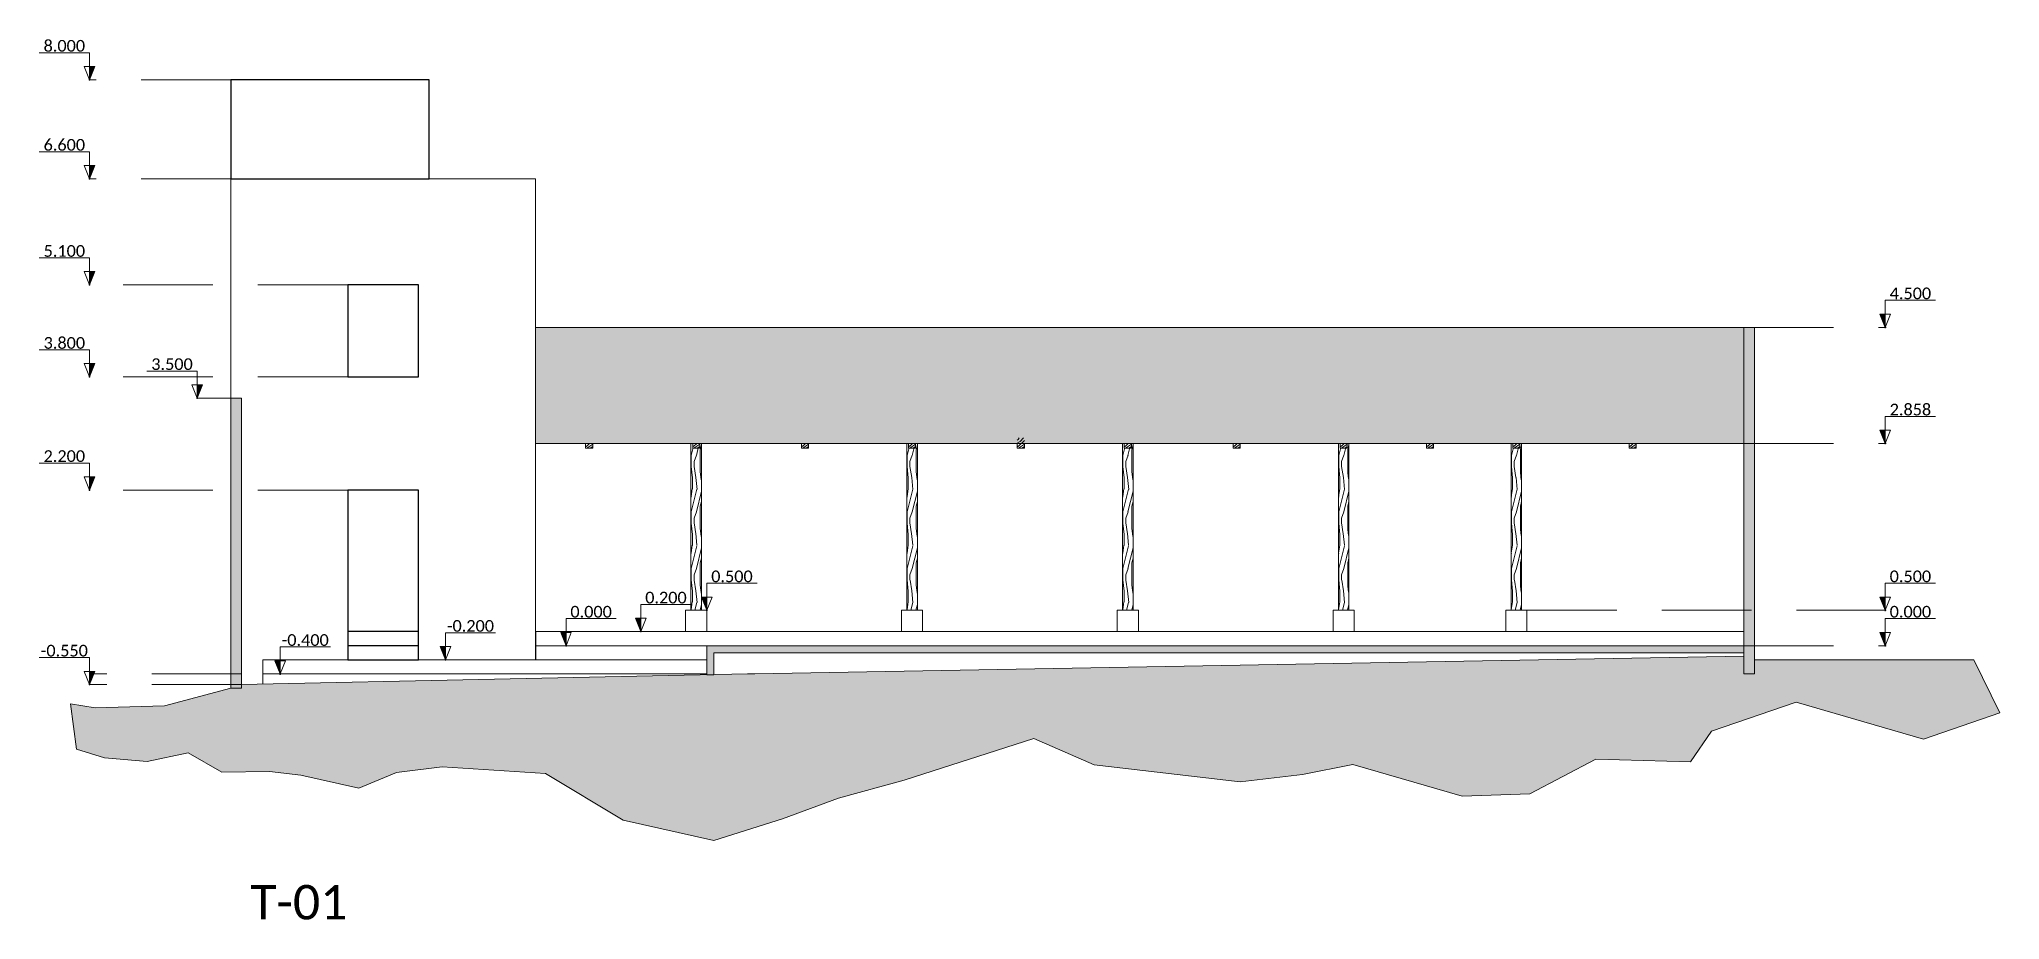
# Model space of a CAD drawing. Header units: metres. Extents: x -197 to 1099, y -24 to 14.
# Drawn here: x 598.43 to 626.14, y -3.87 to 8.57 of the extents above; entities that cross this region are included whole.
import ezdxf
from ezdxf.enums import TextEntityAlignment as Align

# ---------------------------------------------------------------- set-up
doc = ezdxf.new("R2010")
doc.units = ezdxf.units.M
doc.header["$LTSCALE"] = 0.001
doc.header["$PDMODE"] = 34
doc.header["$PDSIZE"] = 0.01
doc.linetypes.add('HIDDENX2', pattern=[19.05, 12.7, -6.35])
doc.layers.get('0').update_dxf_attribs({"lineweight": 13, "true_color": 0x000000})
doc.layers.get('Defpoints').update_dxf_attribs({"lineweight": 13, "true_color": 0x000000})
for name, color, linetype, lineweight, true_color in [('Jach-Anotaciones-CalidaddeLínea  0.13', 7, 'Continuous', 13, 0x000000), ('Jach-Anotaciones-Hatch-Lum100%', 7, 'Continuous', 13, 0x000000), ('Jach-Anotaciones-Hatch-Lum50%', 9, 'Continuous', 13, 0x808080), ('Jach-Anotaciones-Hatch-Lum80%', 250, 'Continuous', 13, 0x333333), ('JACH-Anotaciones-Textos-Lum75% @ 0.075', 7, 'Continuous', 13, 0x404040), ('JACH-Arq-Lineas-Proyeccion Niveles cortes', 9, 'HIDDENX2', 13, 0x808080), ('JACH-Arq-Muros01-Carga', 7, 'Continuous', 25, 0x000000)]:
    doc.layers.add(name, color=color, linetype=linetype, lineweight=lineweight, true_color=true_color)
doc.styles.add('00e-Annotative-Titulos-JACH(6.5mm)', font='calibri.ttf', dxfattribs={"height": 6.5})
doc.styles.add('02a-Calibri-JACH(1.8mm)', font='calibri.ttf', dxfattribs={"height": 2.2})
pattern_1 = [(0, (169.421, 45.032), (0, 6.985), [5.08, -1.905]), (90, (169.421, 45.032), (-6.985, 4e-16), [5.08, -1.905])]

msp = doc.modelspace()

# ---------------------------------------------------------------- texts
at = {"layer": 'Defpoints', "color": 1, "ltscale": 100, "style": '00e-Annotative-Titulos-JACH(6.5mm)'}
msp.add_text('T-01', height=0.4875, dxfattribs=at).set_placement((602.10386, -3.62572), align=Align.MIDDLE_CENTER)

# ---------------------------------------------------------------- blocks, each defined once
blk = doc.blocks.new('*U518')
at = {"lineweight": 0, "ltscale": 100}
h = blk.add_hatch(dxfattribs=at)
h.set_pattern_fill('ANGLE', color=256)
h.set_pattern_definition(pattern_1)
h.paths.add_polyline_path([(0, 2.5), (0, 0), (1, 2.5)])
h = blk.add_hatch(color=256, dxfattribs=at)
h.dxf.hatch_style = 1
h.paths.add_polyline_path([(0, 2.5), (0, 0), (1, 2.5)])
for points in [[(0, 5.1), (-9.47, 5.1)], [(0, 5.1), (0, 1.25)]]:
    blk.add_lwpolyline(points, dxfattribs=at)
for points in [[(0, 0), (1, 2.5), (-1, 2.5)], [(0, 2.5), (0, 0), (1, 2.5)]]:
    blk.add_lwpolyline(points, close=True, dxfattribs=at)
blk.add_point((0, 0), dxfattribs=at)
at = {"lineweight": 0, "ltscale": 100, "style": '02a-Calibri-JACH(1.8mm)'}
blk.add_attdef('ALT', text='', height=2.2, dxfattribs=at).set_placement((-4.73, 6.4), align=Align.MIDDLE_CENTER)
blk = doc.blocks.new('*U519')
at = {"lineweight": 0, "ltscale": 100}
h = blk.add_hatch(dxfattribs=at)
h.set_pattern_fill('ANGLE', color=256)
h.set_pattern_definition(pattern_1)
h.paths.add_polyline_path([(0, 2.5), (0, 0), (1, 2.5)])
h = blk.add_hatch(color=256, dxfattribs=at)
h.dxf.hatch_style = 1
h.paths.add_polyline_path([(0, 2.5), (0, 0), (1, 2.5)])
for points in [[(0, 5.1), (-9.47, 5.1)], [(0, 5.1), (0, 1.25)]]:
    blk.add_lwpolyline(points, dxfattribs=at)
for points in [[(0, 0), (1, 2.5), (-1, 2.5)], [(0, 2.5), (0, 0), (1, 2.5)]]:
    blk.add_lwpolyline(points, close=True, dxfattribs=at)
blk.add_point((0, 0), dxfattribs=at)
at = {"lineweight": 0, "ltscale": 100, "style": '02a-Calibri-JACH(1.8mm)'}
blk.add_attdef('ALT', text='', height=2.2, dxfattribs=at).set_placement((-4.73, 6.4), align=Align.MIDDLE_CENTER)
blk = doc.blocks.new('*U520')
at = {"lineweight": 0, "ltscale": 100}
h = blk.add_hatch(dxfattribs=at)
h.set_pattern_fill('ANGLE', color=256)
h.set_pattern_definition(pattern_1)
h.paths.add_polyline_path([(0, 2.5), (0, 0), (1, 2.5)])
h = blk.add_hatch(color=256, dxfattribs=at)
h.dxf.hatch_style = 1
h.paths.add_polyline_path([(0, 2.5), (0, 0), (1, 2.5)])
for points in [[(0, 5.1), (-9.47, 5.1)], [(0, 5.1), (0, 1.25)]]:
    blk.add_lwpolyline(points, dxfattribs=at)
for points in [[(0, 0), (1, 2.5), (-1, 2.5)], [(0, 2.5), (0, 0), (1, 2.5)]]:
    blk.add_lwpolyline(points, close=True, dxfattribs=at)
blk.add_point((0, 0), dxfattribs=at)
at = {"lineweight": 0, "ltscale": 100, "style": '02a-Calibri-JACH(1.8mm)'}
blk.add_attdef('ALT', text='', height=2.2, dxfattribs=at).set_placement((-4.73, 6.4), align=Align.MIDDLE_CENTER)
blk = doc.blocks.new('*U511')
at = {"lineweight": 0, "ltscale": 100}
h = blk.add_hatch(dxfattribs=at)
h.set_pattern_fill('ANGLE', color=256)
h.set_pattern_definition(pattern_1)
h.paths.add_polyline_path([(0, 2.5), (0, 0), (1, 2.5)])
h = blk.add_hatch(color=256, dxfattribs=at)
h.dxf.hatch_style = 1
h.paths.add_polyline_path([(0, 2.5), (0, 0), (1, 2.5)])
for points in [[(0, 5.1), (-9.47, 5.1)], [(0, 5.1), (0, 1.25)]]:
    blk.add_lwpolyline(points, dxfattribs=at)
for points in [[(0, 0), (1, 2.5), (-1, 2.5)], [(0, 2.5), (0, 0), (1, 2.5)]]:
    blk.add_lwpolyline(points, close=True, dxfattribs=at)
blk.add_point((0, 0), dxfattribs=at)
at = {"lineweight": 0, "ltscale": 100, "style": '02a-Calibri-JACH(1.8mm)'}
blk.add_attdef('ALT', text='', height=2.2, dxfattribs=at).set_placement((-4.73, 6.4), align=Align.MIDDLE_CENTER)
blk = doc.blocks.new('*U512')
at = {"lineweight": 0, "ltscale": 100}
h = blk.add_hatch(dxfattribs=at)
h.set_pattern_fill('ANGLE', color=256)
h.set_pattern_definition(pattern_1)
h.paths.add_polyline_path([(0, 2.5), (0, 0), (1, 2.5)])
h = blk.add_hatch(color=256, dxfattribs=at)
h.dxf.hatch_style = 1
h.paths.add_polyline_path([(0, 2.5), (0, 0), (1, 2.5)])
for points in [[(0, 5.1), (-9.47, 5.1)], [(0, 5.1), (0, 1.25)]]:
    blk.add_lwpolyline(points, dxfattribs=at)
for points in [[(0, 0), (1, 2.5), (-1, 2.5)], [(0, 2.5), (0, 0), (1, 2.5)]]:
    blk.add_lwpolyline(points, close=True, dxfattribs=at)
blk.add_point((0, 0), dxfattribs=at)
at = {"lineweight": 0, "ltscale": 100, "style": '02a-Calibri-JACH(1.8mm)'}
blk.add_attdef('ALT', text='', height=2.2, dxfattribs=at).set_placement((-4.73, 6.4), align=Align.MIDDLE_CENTER)
blk = doc.blocks.new('*U513')
at = {"lineweight": 0, "ltscale": 100}
h = blk.add_hatch(dxfattribs=at)
h.set_pattern_fill('ANGLE', color=256)
h.set_pattern_definition(pattern_1)
h.paths.add_polyline_path([(0, 2.5), (0, 0), (1, 2.5)])
h = blk.add_hatch(color=256, dxfattribs=at)
h.dxf.hatch_style = 1
h.paths.add_polyline_path([(0, 2.5), (0, 0), (1, 2.5)])
for points in [[(0, 5.1), (-9.47, 5.1)], [(0, 5.1), (0, 1.25)]]:
    blk.add_lwpolyline(points, dxfattribs=at)
for points in [[(0, 0), (1, 2.5), (-1, 2.5)], [(0, 2.5), (0, 0), (1, 2.5)]]:
    blk.add_lwpolyline(points, close=True, dxfattribs=at)
blk.add_point((0, 0), dxfattribs=at)
at = {"lineweight": 0, "ltscale": 100, "style": '02a-Calibri-JACH(1.8mm)'}
blk.add_attdef('ALT', text='', height=2.2, dxfattribs=at).set_placement((-4.73, 6.4), align=Align.MIDDLE_CENTER)
blk = doc.blocks.new('*U514')
at = {"lineweight": 0, "ltscale": 100}
h = blk.add_hatch(dxfattribs=at)
h.set_pattern_fill('ANGLE', color=256)
h.set_pattern_definition(pattern_1)
h.paths.add_polyline_path([(0, 2.5), (0, 0), (1, 2.5)])
h = blk.add_hatch(color=256, dxfattribs=at)
h.dxf.hatch_style = 1
h.paths.add_polyline_path([(0, 2.5), (0, 0), (1, 2.5)])
for points in [[(0, 5.1), (-9.47, 5.1)], [(0, 5.1), (0, 1.25)]]:
    blk.add_lwpolyline(points, dxfattribs=at)
for points in [[(0, 0), (1, 2.5), (-1, 2.5)], [(0, 2.5), (0, 0), (1, 2.5)]]:
    blk.add_lwpolyline(points, close=True, dxfattribs=at)
blk.add_point((0, 0), dxfattribs=at)
at = {"lineweight": 0, "ltscale": 100, "style": '02a-Calibri-JACH(1.8mm)'}
blk.add_attdef('ALT', text='', height=2.2, dxfattribs=at).set_placement((-4.73, 6.4), align=Align.MIDDLE_CENTER)
blk = doc.blocks.new('*U515')
at = {"lineweight": 0, "ltscale": 100}
h = blk.add_hatch(dxfattribs=at)
h.set_pattern_fill('ANGLE', color=256)
h.set_pattern_definition(pattern_1)
h.paths.add_polyline_path([(0, 2.5), (0, 0), (1, 2.5)])
h = blk.add_hatch(color=256, dxfattribs=at)
h.dxf.hatch_style = 1
h.paths.add_polyline_path([(0, 2.5), (0, 0), (1, 2.5)])
for points in [[(0, 5.1), (-9.47, 5.1)], [(0, 5.1), (0, 1.25)]]:
    blk.add_lwpolyline(points, dxfattribs=at)
for points in [[(0, 0), (1, 2.5), (-1, 2.5)], [(0, 2.5), (0, 0), (1, 2.5)]]:
    blk.add_lwpolyline(points, close=True, dxfattribs=at)
blk.add_point((0, 0), dxfattribs=at)
at = {"lineweight": 0, "ltscale": 100, "style": '02a-Calibri-JACH(1.8mm)'}
blk.add_attdef('ALT', text='', height=2.2, dxfattribs=at).set_placement((-4.73, 6.4), align=Align.MIDDLE_CENTER)
blk = doc.blocks.new('*U506')
at = {"lineweight": 0, "ltscale": 100}
h = blk.add_hatch(dxfattribs=at)
h.set_pattern_fill('ANGLE', color=256)
h.set_pattern_definition(pattern_1)
h.paths.add_polyline_path([(0, 2.5), (0, 0), (1, 2.5)])
h = blk.add_hatch(color=256, dxfattribs=at)
h.dxf.hatch_style = 1
h.paths.add_polyline_path([(0, 2.5), (0, 0), (1, 2.5)])
for points in [[(0, 5.1), (-9.47, 5.1)], [(0, 5.1), (0, 1.25)]]:
    blk.add_lwpolyline(points, dxfattribs=at)
for points in [[(0, 0), (1, 2.5), (-1, 2.5)], [(0, 2.5), (0, 0), (1, 2.5)]]:
    blk.add_lwpolyline(points, close=True, dxfattribs=at)
blk.add_point((0, 0), dxfattribs=at)
at = {"lineweight": 0, "ltscale": 100, "style": '02a-Calibri-JACH(1.8mm)'}
blk.add_attdef('ALT', text='', height=2.2, dxfattribs=at).set_placement((-4.73, 6.4), align=Align.MIDDLE_CENTER)
blk = doc.blocks.new('*U507')
at = {"lineweight": 0, "ltscale": 100}
h = blk.add_hatch(dxfattribs=at)
h.set_pattern_fill('ANGLE', color=256)
h.set_pattern_definition(pattern_1)
h.paths.add_polyline_path([(0, 2.5), (0, 0), (1, 2.5)])
h = blk.add_hatch(color=256, dxfattribs=at)
h.dxf.hatch_style = 1
h.paths.add_polyline_path([(0, 2.5), (0, 0), (1, 2.5)])
for points in [[(0, 5.1), (-9.47, 5.1)], [(0, 5.1), (0, 1.25)]]:
    blk.add_lwpolyline(points, dxfattribs=at)
for points in [[(0, 0), (1, 2.5), (-1, 2.5)], [(0, 2.5), (0, 0), (1, 2.5)]]:
    blk.add_lwpolyline(points, close=True, dxfattribs=at)
blk.add_point((0, 0), dxfattribs=at)
at = {"lineweight": 0, "ltscale": 100, "style": '02a-Calibri-JACH(1.8mm)'}
blk.add_attdef('ALT', text='', height=2.2, dxfattribs=at).set_placement((-4.73, 6.4), align=Align.MIDDLE_CENTER)
blk = doc.blocks.new('*U508')
at = {"lineweight": 0, "ltscale": 100}
h = blk.add_hatch(dxfattribs=at)
h.set_pattern_fill('ANGLE', color=256)
h.set_pattern_definition(pattern_1)
h.paths.add_polyline_path([(0, 2.5), (0, 0), (1, 2.5)])
h = blk.add_hatch(color=256, dxfattribs=at)
h.dxf.hatch_style = 1
h.paths.add_polyline_path([(0, 2.5), (0, 0), (1, 2.5)])
for points in [[(0, 5.1), (-9.47, 5.1)], [(0, 5.1), (0, 1.25)]]:
    blk.add_lwpolyline(points, dxfattribs=at)
for points in [[(0, 0), (1, 2.5), (-1, 2.5)], [(0, 2.5), (0, 0), (1, 2.5)]]:
    blk.add_lwpolyline(points, close=True, dxfattribs=at)
blk.add_point((0, 0), dxfattribs=at)
at = {"lineweight": 0, "ltscale": 100, "style": '02a-Calibri-JACH(1.8mm)'}
blk.add_attdef('ALT', text='', height=2.2, dxfattribs=at).set_placement((-4.73, 6.4), align=Align.MIDDLE_CENTER)
blk = doc.blocks.new('*U360')
at = {"lineweight": 0, "ltscale": 100}
h = blk.add_hatch(dxfattribs=at)
h.set_pattern_fill('ANGLE', color=256)
h.set_pattern_definition(pattern_1)
h.paths.add_polyline_path([(0, 2.5), (0, 0), (1, 2.5)])
h = blk.add_hatch(color=256, dxfattribs=at)
h.dxf.hatch_style = 1
h.paths.add_polyline_path([(0, 2.5), (0, 0), (1, 2.5)])
for points in [[(0, 5.1), (-9.47, 5.1)], [(0, 5.1), (0, 1.25)]]:
    blk.add_lwpolyline(points, dxfattribs=at)
for points in [[(0, 0), (1, 2.5), (-1, 2.5)], [(0, 2.5), (0, 0), (1, 2.5)]]:
    blk.add_lwpolyline(points, close=True, dxfattribs=at)
blk.add_point((0, 0), dxfattribs=at)
at = {"lineweight": 0, "ltscale": 100, "style": '02a-Calibri-JACH(1.8mm)'}
blk.add_attdef('ALT', text='', height=2.2, dxfattribs=at).set_placement((-4.73, 6.4), align=Align.MIDDLE_CENTER)
blk = doc.blocks.new('*U433')
at = {"lineweight": 0, "ltscale": 100}
h = blk.add_hatch(dxfattribs=at)
h.set_pattern_fill('ANGLE', color=256)
h.set_pattern_definition(pattern_1)
h.paths.add_polyline_path([(0, 2.5), (0, 0), (1, 2.5)])
h = blk.add_hatch(color=256, dxfattribs=at)
h.dxf.hatch_style = 1
h.paths.add_polyline_path([(0, 2.5), (0, 0), (1, 2.5)])
for points in [[(0, 5.1), (-9.47, 5.1)], [(0, 5.1), (0, 1.25)]]:
    blk.add_lwpolyline(points, dxfattribs=at)
for points in [[(0, 0), (1, 2.5), (-1, 2.5)], [(0, 2.5), (0, 0), (1, 2.5)]]:
    blk.add_lwpolyline(points, close=True, dxfattribs=at)
blk.add_point((0, 0), dxfattribs=at)
at = {"lineweight": 0, "ltscale": 100, "style": '02a-Calibri-JACH(1.8mm)'}
blk.add_attdef('ALT', text='', height=2.2, dxfattribs=at).set_placement((-4.73, 6.4), align=Align.MIDDLE_CENTER)
blk = doc.blocks.new('*U434')
at = {"lineweight": 0, "ltscale": 100}
h = blk.add_hatch(dxfattribs=at)
h.set_pattern_fill('ANGLE', color=256)
h.set_pattern_definition(pattern_1)
h.paths.add_polyline_path([(0, 2.5), (0, 0), (1, 2.5)])
h = blk.add_hatch(color=256, dxfattribs=at)
h.dxf.hatch_style = 1
h.paths.add_polyline_path([(0, 2.5), (0, 0), (1, 2.5)])
for points in [[(0, 5.1), (-9.47, 5.1)], [(0, 5.1), (0, 1.25)]]:
    blk.add_lwpolyline(points, dxfattribs=at)
for points in [[(0, 0), (1, 2.5), (-1, 2.5)], [(0, 2.5), (0, 0), (1, 2.5)]]:
    blk.add_lwpolyline(points, close=True, dxfattribs=at)
blk.add_point((0, 0), dxfattribs=at)
at = {"lineweight": 0, "ltscale": 100, "style": '02a-Calibri-JACH(1.8mm)'}
blk.add_attdef('ALT', text='', height=2.2, dxfattribs=at).set_placement((-4.73, 6.4), align=Align.MIDDLE_CENTER)
blk = doc.blocks.new('*U435')
at = {"lineweight": 0, "ltscale": 100}
h = blk.add_hatch(dxfattribs=at)
h.set_pattern_fill('ANGLE', color=256)
h.set_pattern_definition(pattern_1)
h.paths.add_polyline_path([(0, 2.5), (0, 0), (1, 2.5)])
h = blk.add_hatch(color=256, dxfattribs=at)
h.dxf.hatch_style = 1
h.paths.add_polyline_path([(0, 2.5), (0, 0), (1, 2.5)])
for points in [[(0, 5.1), (-9.47, 5.1)], [(0, 5.1), (0, 1.25)]]:
    blk.add_lwpolyline(points, dxfattribs=at)
for points in [[(0, 0), (1, 2.5), (-1, 2.5)], [(0, 2.5), (0, 0), (1, 2.5)]]:
    blk.add_lwpolyline(points, close=True, dxfattribs=at)
blk.add_point((0, 0), dxfattribs=at)
at = {"lineweight": 0, "ltscale": 100, "style": '02a-Calibri-JACH(1.8mm)'}
blk.add_attdef('ALT', text='', height=2.2, dxfattribs=at).set_placement((-4.73, 6.4), align=Align.MIDDLE_CENTER)
blk = doc.blocks.new('*U436')
at = {"lineweight": 0, "ltscale": 100}
h = blk.add_hatch(dxfattribs=at)
h.set_pattern_fill('ANGLE', color=256)
h.set_pattern_definition(pattern_1)
h.paths.add_polyline_path([(0, 2.5), (0, 0), (1, 2.5)])
h = blk.add_hatch(color=256, dxfattribs=at)
h.dxf.hatch_style = 1
h.paths.add_polyline_path([(0, 2.5), (0, 0), (1, 2.5)])
for points in [[(0, 5.1), (-9.47, 5.1)], [(0, 5.1), (0, 1.25)]]:
    blk.add_lwpolyline(points, dxfattribs=at)
for points in [[(0, 0), (1, 2.5), (-1, 2.5)], [(0, 2.5), (0, 0), (1, 2.5)]]:
    blk.add_lwpolyline(points, close=True, dxfattribs=at)
blk.add_point((0, 0), dxfattribs=at)
at = {"lineweight": 0, "ltscale": 100, "style": '02a-Calibri-JACH(1.8mm)'}
blk.add_attdef('ALT', text='', height=2.2, dxfattribs=at).set_placement((-4.73, 6.4), align=Align.MIDDLE_CENTER)

# ---------------------------------------------------------------- hatches: boundary and pattern name
at = {"layer": 'Jach-Anotaciones-Hatch-Lum100%', "ltscale": 100}
h = msp.add_hatch(color=256, dxfattribs=at)
h.dxf.hatch_style = 1
h.paths.add_polyline_path([(622.52336, 4.5), (622.67333, 4.5), (622.67333, -0.4), (622.52336, -0.4)])
h = msp.add_hatch(color=256, dxfattribs=at)
h.dxf.hatch_style = 1
h.paths.add_polyline_path([(601.14437, 3.5), (601.29433, 3.5), (601.29433, -0.6), (601.14437, -0.6)])
at = {"layer": 'Jach-Anotaciones-Hatch-Lum50%', "ltscale": 100}
h = msp.add_hatch(dxfattribs=at)
h.set_pattern_fill('218', color=256, scale=0.13, pattern_type=2)
h.set_pattern_definition([(0, (283.45113, 0.04875), (0.26, 0.13), [0.0325, -0.2275]), (0, (283.45113, 0.065), (0.26, 0.13), [0.0325, -0.0975]), (0, (283.58113, 0.08125), (0.26, 0.13), [0.0325, -0.2275]), (0, (283.38613, 0), (0.26, 0.13), [0.01625, -0.13, 0.01625, -0.0975]), (45, (283.40238, 0.0325), (0, 0.13), [0.02298097, -0.34471456]), (45, (283.38613, 0.08125), (0, 0.13), [0.016419, -0.35127653]), (45, (283.38613, 0.0975), (0, 0.13), [0.019695, -0.34800053]), (135, (283.54863, 0.0975), (1e-17, 0.13), [0.019695, -0.34800053]), (135, (283.54863, 0.08125), (1e-17, 0.13), [0.016419, -0.35127653]), (135, (283.53238, 0.0325), (1e-17, 0.13), [0.02298097, -0.34471456]), (26.56505, (283.41863, 0.0325), (-7e-12, 0.13), [0.036336105, -0.25435273]), (26.56505, (283.41863, 0.04875), (-7e-12, 0.13), [0.036336105, -0.25435273]), (26.56505, (283.35363, 0.065), (-7e-12, 0.13), [0.036336105, -0.25435273]), (26.56505, (283.35363, 0.08125), (-7e-12, 0.13), [0.036336105, -0.25435273]), (63.434949, (283.38613, 0), (7e-12, 0.13), [0.036336105, -0.54504157]), (63.434949, (283.40238, 0), (7e-12, 0.13), [0.036336105, -0.54504157]), (116.565051, (283.53238, 0), (-7e-12, 0.13), [0.036336105, -0.54504157]), (116.565051, (283.54863, 0), (-7e-12, 0.13), [0.036336105, -0.54504157]), (153.43495, (283.51613, 0.0325), (7e-12, 0.13), [0.036336105, -0.25435273]), (153.43495, (283.51613, 0.04875), (7e-12, 0.13), [0.036336105, -0.25435273]), (153.43495, (283.58113, 0.065), (7e-12, 0.13), [0.036336105, -0.25435273]), (153.43495, (283.58113, 0.08125), (7e-12, 0.13), [0.036336105, -0.25435273]), (82.8749837, (283.386128, 0), (6e-14, 0.13), [0.13101166, -1.96517535]), (97.1250163, (283.548628, 0), (-6e-14, 0.13), [0.13101166, -1.96517535])])
h.paths.add_polyline_path([(605.44577, 4.5), (622.52336, 4.5), (622.52336, 2.85783), (605.44577, 2.85783)])
h = msp.add_hatch(dxfattribs=at)
h.set_pattern_fill('PIETRA4', color=256, angle=15, pattern_type=2)
h.set_pattern_definition([(15, (283.3374, 0), (0.7071068, 1.224745), [0.1, -0.15, 0.05, -0.15, 0.05, -0.5]), (15, (283.7945, 0.226), (0.7071068, 1.224745), [0.05, -0.95]), (15, (283.4917, 0.1967), (0.7071068, 1.224745), [0.05, -0.1, 0.05, -0.8]), (15, (283.9618, 0.3744), (0.7071068, 1.224745), [0.1, -0.9]), (15, (284.0454, 0.4485), (0.7071068, 1.224745), [0.05, -0.95]), (15, (283.7298, 0.4675), (0.7071068, 1.224745), [0.1, -0.9]), (15, (283.2339, 0.3864), (0.7071068, 1.224745), [0.05, -0.1, 0.05, -0.25, 0.15, -0.4]), (15, (283.8841, 0.6641), (0.7071068, 1.224745), [0.1, -0.9]), (15, (283.2916, 0.5571), (0.7071068, 1.224745), [0.1, -0.05, 0.05, -0.4, 0.05, -0.35]), (15, (283.2304, 0.5925), (0.7071068, 1.224745), [0.05, -0.95]), (15, (283.5555, 0.7314), (0.7071068, 1.224745), [0.05, -0.05, 0.05, -0.85]), (15, (283.3977, 0.7409), (0.7071068, 1.224745), [0.05, -0.95]), (15, (284.0126, 0.9574), (0.7071068, 1.224745), [0.05, -0.95]), (15, (283.565, 0.8892), (0.7071068, 1.224745), [0.05, -0.4, 0.05, -0.5]), (15, (283.552, 0.9375), (0.7071068, 1.224745), [0.1, -0.9]), (15, (283.7323, 1.0376), (0.7071068, 1.224745), [0.1, -0.9]), (15, (283.1398, 0.9306), (0.7071068, 1.224745), [0.05, -0.6, 0.1, -0.25]), (105, (283.2209, 0.4347), (-1.224745, 0.7071068), [0.2, -0.2, 0.1, -0.5]), (105, (283.2692, 0.4476), (-1.224745, 0.7071068), [0.05, -0.35, 0.1, -0.5]), (105, (283.3822, 0.2191), (-1.224745, 0.7071068), [0.15, -0.85]), (105, (283.4305, 0.232), (-1.224745, 0.7071068), [0.1, -0.9]), (105, (283.5176, 0.1001), (-1.224745, 0.7071068), [0.05, -0.6, 0.05, -0.05, 0.1, -0.15]), (105, (283.6142, 0.1259), (-1.224745, 0.7071068), [0.05, -0.35, 0.05, -0.55]), (105, (283.559, 0.5253), (-1.224745, 0.7071068), [0.1, -0.15, 0.05, -0.05, 0.1, -0.55]), (105, (283.659, 0.345), (-1.224745, 0.7071068), [0.1, -0.55, 0.05, -0.3]), (105, (283.7591, 0.1648), (-1.224745, 0.7071068), [0.05, -0.05, 0.1, -0.8]), (105, (283.6875, 0.8185), (-1.224745, 0.7071068), [0.05, -0.95]), (105, (283.7358, 0.8314), (-1.224745, 0.7071068), [0.1, -0.1, 0.05, -0.05, 0.1, -0.6]), (105, (283.9005, 0.4097), (-1.224745, 0.7071068), [0.05, -0.05, 0.05, -0.1, 0.05, -0.7]), (105, (283.9548, 0.7866), (-1.224745, 0.7071068), [0.2, -0.8]), (105, (284.029, 0.703), (-1.224745, 0.7071068), [0.2, -0.15, 0.1, -0.55]), (105, (284.1808, 0.3295), (-1.224745, 0.7071068), [0.05, -0.15, 0.1, -0.7]), (105, (284.2032, 0.4391), (-1.224745, 0.7071068), [0.15, -0.85]), (60, (283.72375, 0.1035), (-0.258819, 0.9659258), [0.07071, -1.3435036]), (60, (284.2421, 0.2942), (-0.258819, 0.9659258), [0.07071, -1.2020836, 0.07071, -0.07071]), (60, (283.6013, 0.17424), (-0.258819, 0.9659258), [0.07071, -0.56568, 0.07071, -0.7071136]), (60, (283.84276, 0.23894), (-0.258819, 0.9659258), [0.07071, -1.1313736, 0.07071, -0.14142]), (60, (283.89105, 0.2519), (-0.258819, 0.9659258), [0.14142, -0.56568, 0.14142, -0.5656936]), (60, (283.6237, 0.2838), (-0.258819, 0.9659258), [0.0707, -0.6364, 0.0707, -0.0707, 0.0707, -0.4950136]), (60, (284.0937, 0.4615), (-0.258819, 0.9659258), [0.07071, -0.07071, 0.07071, -1.2020836]), (60, (283.4046, 0.3286), (-0.258819, 0.9659258), [0.07071, -0.84852, 0.07071, -0.4242736]), (60, (284.1515, 0.63225), (-0.258819, 0.9659258), [0.0707, -0.0707, 0.0707, -0.28284, 0.0707, -0.8485736]), (60, (283.5331, 0.62185), (-0.258819, 0.9659258), [0.07071, -1.3435036]), (60, (283.2787, 0.60544), (-0.258819, 0.9659258), [0.141421, -1.2727926]), (60, (283.1562, 0.67615), (-0.258819, 0.9659258), [0.07071, -0.07071, 0.07071, -1.2020836]), (60, (283.64864, 0.9634), (-0.258819, 0.9659258), [0.07071, -1.3435036]), (60, (283.91254, 1.1376), (-0.258819, 0.9659258), [0.07071, -1.3435036]), (150, (283.74616, 0.21306), (-0.258819, 0.9659258), [0.07071, -1.3435036]), (150, (283.79446, 0.226), (-0.258819, 0.9659258), [0.07071, -1.3435036]), (150, (283.49174, 0.19665), (-0.258819, 0.9659258), [0.07071, -0.28284, 0.14142, -0.9192436]), (150, (283.29856, 0.1449), (-0.258819, 0.9659258), [0.07071, -1.3435036]), (150, (283.8876, 0.458), (-0.258819, 0.9659258), [0.07071, -0.5656854, 0.07071, -0.7071082]), (150, (283.9359, 0.47095), (-0.258819, 0.9659258), [0.0707, -0.4243, 0.0707, -0.4242, 0.0707, -0.3536136]), (150, (283.3434, 0.36396), (-0.258819, 0.9659258), [0.07071, -1.3435036]), (150, (284.1032, 0.6193), (-0.258819, 0.9659258), [0.1414, -0.35355, 0.0707, -0.0707, 0.0707, -0.7071636]), (150, (283.4365, 0.59596), (-0.258819, 0.9659258), [0.07071, -1.3435036]), (150, (283.8229, 0.6995), (-0.258819, 0.9659258), [0.141421, -1.2727926]), (150, (283.8712, 0.7124), (-0.258819, 0.9659258), [0.07071, -1.3435036]), (150, (283.5555, 0.7314), (-0.258819, 0.9659258), [0.07071, -1.3435036]), (150, (283.2269, 0.7986), (-0.258819, 0.9659258), [0.07071, -1.3435036]), (150, (283.99966, 1.0057), (-0.258819, 0.9659258), [0.07071, -1.3435036]), (41.56505, (283.43397, 0.0259), (0.9659258, 0.25881905), [0.1118, -2.124268]), (41.56505, (283.3115, 0.0966), (0.9659258, 0.25881905), [0.1118, -2.124268]), (41.56505, (283.29856, 0.1449), (0.9659258, 0.25881905), [0.1118, -2.124268]), (41.56505, (283.54004, 0.2096), (0.9659258, 0.25881905), [0.1118, -2.124268]), (41.56505, (283.43998, 0.38984), (0.9659258, 0.25881905), [0.1118, -2.124268]), (41.56505, (283.42704, 0.43813), (0.9659258, 0.25881905), [0.1118, -2.124268]), (41.56505, (283.56846, 0.6831), (0.9659258, 0.25881905), [0.1118, -2.124268]), (41.56505, (283.6038, 0.7443), (0.9659258, 0.25881905), [0.1118, -2.124268]), (41.56505, (283.19156, 0.7374), (0.9659258, 0.25881905), [0.1118, -2.124268]), (41.56505, (283.48134, 0.81503), (0.9659258, 0.25881905), [0.1118, -2.124268]), (78.43495, (284.1584, 0.22), (-0.25881905, 0.9659258), [0.1118, -2.124268]), (78.43495, (283.8781, 0.3002), (-0.25881905, 0.9659258), [0.1118, -2.124268]), (78.43495, (283.70734, 0.35795), (-0.25881905, 0.9659258), [0.1118, -2.124268]), (78.43495, (283.8134, 0.54166), (-0.25881905, 0.9659258), [0.1118, -2.124268]), (78.43495, (283.8617, 0.5546), (-0.25881905, 0.9659258), [0.1118, -2.124268]), (78.43495, (283.4848, 0.6089), (-0.25881905, 0.9659258), [0.1118, -2.124268]), (78.43495, (283.37527, 0.6313), (-0.25881905, 0.9659258), [0.1118, -2.124268]), (78.43495, (283.7099, 0.92803), (-0.25881905, 0.9659258), [0.1118, -2.124268]), (78.43495, (283.29763, 0.9211), (-0.25881905, 0.9659258), [0.1118, -2.124268]), (131.56505, (283.2304, 0.5925), (-0.25881905, 0.9659258), [0.1118, -2.124268]), (131.56505, (283.80994, 0.7478), (-0.25881905, 0.9659258), [0.1118, -2.124268]), (131.56505, (283.16915, 0.62785), (-0.25881905, 0.9659258), [0.1118, -2.124268]), (131.56505, (283.90306, 0.9798), (-0.25881905, 0.9659258), [0.1118, -2.124268]), (131.56505, (283.26227, 0.85986), (-0.25881905, 0.9659258), [0.1118, -2.124268]), (131.56505, (283.4425, 0.9599), (-0.25881905, 0.9659258), [0.1118, -2.124268]), (168.43495, (283.72375, 0.10353), (-0.9659258, -0.25881904), [0.1118, -2.124268]), (168.43495, (283.5047, 0.14836), (-0.9659258, -0.25881904), [0.1118, -2.124268]), (168.43495, (284.1679, 0.37783), (-0.9659258, -0.25881904), [0.1118, -2.124268]), (168.43495, (284.0454, 0.44854), (-0.9659258, -0.25881904), [0.1118, -2.124268]), (168.43495, (283.63316, 0.4416), (-0.9659258, -0.25881904), [0.1118, -2.124268]), (168.43495, (283.37874, 0.4252), (-0.9659258, -0.25881904), [0.1118, -2.124268]), (168.43495, (283.6685, 0.50284), (-0.9659258, -0.25881904), [0.1118, -2.124268]), (168.43495, (283.49775, 0.5606), (-0.9659258, -0.25881904), [0.1118, -2.124268]), (168.43495, (283.43304, 0.8021), (-0.9659258, -0.25881904), [0.1118, -2.124268]), (168.43495, (283.0915, 0.91763), (-0.9659258, -0.25881904), [0.1118, -2.124268]), (168.43495, (283.67106, 1.0729), (-0.9659258, -0.25881904), [0.1118, -2.124268]), (168.43495, (283.76765, 1.0988), (-0.9659258, -0.25881904), [0.1118, -2.124268])])
h.paths.add_polyline_path([(613.66937, 0.2), (613.96937, 0.2), (613.96937, 0.50002), (613.66937, 0.50002)])
h = msp.add_hatch(dxfattribs=at)
h.set_pattern_fill('WOOD_01', color=256, scale=0.65, angle=15, pattern_type=2)
h.set_pattern_definition([(15, (262.6135, 0.6092), (-0.1682324, 0.6278518), [0.13, -0.52]), (23.9726, (262.710648, 0.271812), (3.598878761, 1.637244577), [0.1250301, -12.3779689]), (20.7105, (262.694276, 0.3078), (5.482436252, 2.141934131), [0.1306487, -6.4017694]), (359.5779, (262.643806, 0.496156), (7.4110643642, -0.0329913203), [0.1955408, -19.358545]), (8.6599, (262.600846, 0.70671), (0.627851642, 0.168233715), [0.1177202, -5.7682794]), (0.0686, (262.715574, 0.353883), (2.679639248, 0.0450787525), [0.1009073, -9.9898058]), (3.6901, (262.39825, 0.65916), (0.62785191, 0.16823266), [0.2651493, -3.049213]), (20.7105, (262.72579, 0.215305), (5.482436252, 2.141934131), [0.0653244, -6.4670938]), (15, (262.64885, 0.4773), (-0.1682324, 0.6278518), [0.065, -0.585]), (15, (262.5031, 0.519), (-0.1682324, 0.6278518), [0.195, -0.455]), (26.3099, (262.60343, 0.64684), (2.343175057, 1.300779656), [0.066287, -3.2480754]), (17.7263, (262.60289, 0.397712), (12.3888042176, 3.9924969228), [0.1366547, -13.5288127]), (7.4054, (262.63933, 0.38729), (5.191045524, 0.7180111893), [0.0983625, -9.737921]), (15, (262.67187, 0.1403), (-0.1682324, 0.6278518), [0.13, -0.52]), (13.8309, (262.617493, 0.092077), (0.62785177293, 0.16823289234), [0.3185663, -31.538065]), (15, (262.4913, 0.56297), (-0.1682324, 0.6278518), [0.065, -0.585]), (15, (262.54064, 0.63), (-0.1682324, 0.6278518), [0.065, -0.585]), (15, (262.243, 0.6108), (-0.1682324, 0.6278518), [0.0975, -0.5525]), (5.5377, (262.40408, 0.68763), (0.62785177, 0.168232636), [0.1976897, -3.7561056]), (15, (262.20317, 0.6338), (-0.1682324, 0.6278518), [0.13, -0.52]), (15, (262.2855, 0.0502), (-0.1682324, 0.6278518), [0.0715, -0.5785]), (15, (262.5973, 0.1674), (-0.1682324, 0.6278518), [0.065, -0.585]), (15, (262.27205, 0.10046), (-0.1682324, 0.6278518), [0.1365, -0.5135]), (20.4403, (262.582164, 0.223926), (6.1102861815, 2.3101722548), [0.1371175, -13.5746468]), (15, (262.575, 0.27584), (-0.1682324, 0.6278518), [0.1235, -0.5265]), (15, (262.24514, 0.2009), (-0.1682324, 0.6278518), [0.0715, -0.5785]), (13.8309, (262.293561, 0.321557), (0.62785177293, 0.16823289234), [0.3185663, -31.538065]), (15, (262.3349, 0.3932), (-0.1682324, 0.6278518), [0.065, -0.585]), (15, (262.2671, 0.3952), (-0.1682324, 0.6278518), [0.065, -0.585]), (15, (262.51824, 0.4625), (-0.1682324, 0.6278518), [0.13, -0.52]), (15, (262.3893, 0.4414), (-0.1682324, 0.6278518), [0.065, -0.585]), (15, (262.24354, 0.4831), (-0.1682324, 0.6278518), [0.13, -0.52]), (34.6538, (262.48372, 0.26484), (6.2334412117, 4.361959957), [0.0966296, -9.5663139]), (26.3099, (262.32988, 0.41204), (2.343175057, 1.300779656), [0.066287, -3.2480754]), (26.3099, (262.58943, 0.44794), (2.343175057, 1.300779656), [0.066287, -3.2480754]), (20.7105, (262.33715, 0.636054), (5.482436252, 2.141934131), [0.0653244, -6.4670938]), (4.6952, (262.13074, 0.62785), (3.935342195, 0.381545815), [0.072672, -7.1945478]), (3.6901, (262.35458, 0.06873), (0.62785191, 0.16823266), [0.066287, -3.2480753]), (105, (262.4207, 0.073), (-0.6278518, -0.1682324), [0, -0.65]), (1.6076, (262.194666, 0.389268), (11.3464049135, 0.3485624666), [0.1403155, -13.8912501]), (26.3099, (262.5541, 0.57979), (2.343175057, 1.300779656), [0.066287, -3.2480754]), (25.3048, (262.66009, 0.18424), (2.9710270885, 1.469011164), [0.072672, -7.1945478]), (3.6901, (262.39771, 0.41003), (0.62785191, 0.16823266), [0.066287, -3.2480753]), (3.6901, (262.45209, 0.45824), (0.62785191, 0.16823266), [0.066287, -3.2480753]), (356.5651, (262.21149, 0.32648), (0.62785146, 0.16823308), [0.0822192, -1.9732609]), (0.9638, (262.22335, 0.55846), (0.62785133, 0.168233094), [0.2680021, -2.4120161]), (358.3008, (262.33715, 0.636054), (4.731426187, -0.078072991), [0.2035858, -6.5826117]), (15, (262.32874, 0.66745), (-0.1682324, 0.6278518), [0.078, -0.572]), (0.9638, (262.4039, 0.13579), (0.62785133, 0.168233094), [0.2680021, -2.4120161]), (0.9638, (262.32934, 0.16291), (0.62785133, 0.168233094), [0.2680021, -2.4120161]), (0.9638, (262.3142, 0.21942), (0.62785133, 0.168233094), [0.2680021, -2.4120161]), (4.6952, (262.171114, 0.47717), (3.935342195, 0.381545815), [0.072672, -7.1945478]), (0.9638, (262.36911, 0.51676), (0.62785133, 0.168233094), [0.1340007, -2.5460175]), (4.6952, (262.22495, 0.276255), (3.935342195, 0.381545815), [0.072672, -7.1945478]), (12.6141, (262.563207, 0.319786), (0.6278515468, 0.1682331402), [0.1561352, -15.4573998]), (4.6952, (262.46386, 0.414294), (3.935342195, 0.381545815), [0.072672, -7.1945478]), (27.5288, (262.53629, 0.42024), (2.343175187, 1.300780948), [0.0599267, -5.9327768]), (4.5626, (262.23336, 0.244862), (7.24283175154, 0.594861747), [0.2511561, -24.8644207]), (6.8699, (262.48372, 0.26484), (0.62785149, 0.168232137), [0.0919236, -4.5042699]), (19.7636, (262.297377, 0.282203), (6.7381386856, 2.478402583), [0.1565408, -7.6704953]), (15, (262.4447, 0.33514), (-0.1682324, 0.6278518), [0.2015, -0.4485]), (359.7449, (262.149244, 0.55879), (2.6796390645, 0.045078736), [0.0741117, -7.3370284]), (5.5377, (262.42073, 0.073), (0.62785177, 0.168232636), [0.1976897, -3.7561056]), (355.0169, (262.25355, 0.16952), (2.051787552, -0.123154245), [0.0760805, -7.5319738]), (15, (262.66285, 0.6762), (-0.1682324, 0.6278518), [0.0325, -0.6175]), (15, (262.7369, 0.39997), (-0.1682324, 0.6278518), [0.065, -0.585]), (26.3099, (262.79744, 0.17394), (2.343175057, 1.300779656), [0.066287, -3.2480754]), (15, (262.7869, 0.2384), (-0.1682324, 0.6278518), [0.117, -0.533]), (358.3008, (262.69145, 0.569486), (4.731426187, -0.078072991), [0.067862, -6.7183356]), (3.0207, (262.733057, 0.43932), (12.6022978979, 0.6843187953), [0.1196046, -21.8079186]), (105, (262.79744, 0.17394), (-0.6278518, -0.1682324), [0, -0.65]), (15, (262.85686, 0.2033), (-0.1682324, 0.6278518), [0.0585, -0.5915]), (15, (262.8249, 0.3226), (-0.1682324, 0.6278518), [0.0585, -0.5915]), (15, (262.8165, 0.354), (-0.1682324, 0.6278518), [0.0585, -0.5915]), (351.0376, (262.75928, 0.567474), (4.899657419, -0.705920321), [0.0640179, -6.3377353]), (3.5163, (262.739094, 0.642816), (3.30751745982, 0.21321249428), [0.0596947, -42.3900912]), (356.5651, (262.79966, 0.41679), (0.62785146, 0.16823308), [0.0616642, -1.9938152]), (2.4712, (262.717224, 0.72444), (3.307491449, 0.213310413), [0.0599268, -5.9327769])])
h.paths.add_polyline_path([(622.52336, -0.1), (622.52336, 0), (607.86937, 0), (607.86937, -0.41209), (607.96937, -0.40999), (607.96937, -0.1)])
at = {"layer": 'Jach-Anotaciones-Hatch-Lum80%', "ltscale": 100}
h = msp.add_hatch(dxfattribs=at)
h.set_pattern_fill('EARTH', color=256, scale=0.03, angle=45, double=1)
h.set_pattern_definition([(45, (283.33738, 0), (0, 0.26940768), [0.1905, -0.1905]), (45, (283.28686, 0.05051), (0, 0.26940768), [0.1905, -0.1905]), (45, (283.23635, 0.10103), (0, 0.26940768), [0.1905, -0.1905]), (135, (283.23635, 0.1347), (-0.26940768, 0), [0.1905, -0.1905]), (135, (283.28686, 0.18522), (-0.26940768, 0), [0.1905, -0.1905]), (135, (283.33738, 0.23573), (-0.26940768, 0), [0.1905, -0.1905])])
h.paths.add_polyline_path([(625.77571, -0.20093), (622.67333, -0.20093), (622.67333, -0.4), (622.52336, -0.4), (622.52336, -0.15), (608.44578, -0.4), (601.29433, -0.55), (601.29433, -0.6), (601.14437, -0.6), (600.207, -0.84931), (599.22561, -0.87644), (598.8784, -0.82063), (598.96012, -1.46036), (599.35508, -1.58287), (599.96115, -1.63731), (600.53998, -1.51481), (601.01537, -1.78928), (601.69083, -1.78023), (602.13347, -1.82787), (602.95064, -2.01162), (603.4818, -1.79384), (604.12873, -1.71217), (605.58933, -1.80791), (606.6857, -2.46805), (607.96593, -2.75389), (608.93973, -2.44764), (609.72966, -2.15499), (610.65579, -1.90319), (612.49212, -1.31081), (613.34334, -1.68512), (615.4067, -1.92332), (616.28516, -1.82124), (617.00019, -1.67832), (618.54185, -2.12668), (619.50202, -2.09265), (620.43496, -1.60265), (621.76967, -1.64348), (622.06931, -1.20792), (623.26517, -0.79865), (625.06281, -1.32128), (626.1414, -0.95108)])

# ---------------------------------------------------------------- linework, layer by layer
at = {"layer": 'Jach-Anotaciones-CalidaddeLínea  0.13', "ltscale": 100}
for points in [[(601.14437, 0.2), (601.14437, 6.6), (605.44577, 6.6), (605.44577, 0.2)], [(605.44577, 0), (619.23437, 0)], [(601.59433, -0.2), (607.86937, -0.2)], [(601.59433, -0.2), (601.59433, -0.54371)], [(601.59433, -0.4), (607.86937, -0.4)]]:
    msp.add_lwpolyline(points, dxfattribs=at)
for points in [[(605.44577, 4.5), (622.52336, 4.5), (622.52336, 2.85783), (605.44577, 2.85783)], [(622.52336, 4.5), (622.67333, 4.5), (622.67333, -0.4), (622.52336, -0.4)], [(601.14437, 3.5), (601.29433, 3.5), (601.29433, -0.6), (601.14437, -0.6)], [(605.44577, 2.85783), (622.52336, 2.85783), (622.52336, 0.2), (605.44577, 0.2)], [(622.52336, -0.1), (622.52336, 0), (607.86937, 0), (607.86937, -0.41209), (607.96937, -0.40999), (607.96937, -0.1)], [(625.77571, -0.20093), (622.67333, -0.20093), (622.67333, -0.4), (622.52336, -0.4), (622.52336, -0.15), (608.54578, -0.4), (608.44578, -0.4), (601.29433, -0.55), (601.29433, -0.6), (601.14437, -0.6), (600.207, -0.84931), (599.22561, -0.87644), (598.8784, -0.82063), (598.96012, -1.46036), (599.35508, -1.58287), (599.96115, -1.63731), (600.53998, -1.51481), (601.01537, -1.78928), (601.69083, -1.78023), (602.13347, -1.82787), (602.95064, -2.01162), (603.4818, -1.79384), (604.12873, -1.71217), (605.58933, -1.80791), (606.6857, -2.46805), (607.96593, -2.75389), (608.93973, -2.44764), (609.72966, -2.15499), (610.65579, -1.90319), (612.49212, -1.31081), (613.34334, -1.68512), (615.4067, -1.92332), (616.28516, -1.82124), (617.00019, -1.67832), (618.54185, -2.12668), (619.50202, -2.09265), (620.43496, -1.60265), (621.76967, -1.64348), (622.06931, -1.20792), (623.26517, -0.79865), (625.06281, -1.32128), (626.1414, -0.95108)]]:
    msp.add_lwpolyline(points, close=True, dxfattribs=at)
at = {"layer": 'JACH-Arq-Lineas-Proyeccion Niveles cortes', "ltscale": 100}
for points in [[(601.14437, 8), (599.14437, 8)], [(601.14437, 6.6), (599.14437, 6.6)], [(602.79437, 5.1), (599.14437, 5.1)], [(622.52336, 4.5), (624.52336, 4.5)], [(602.79437, 3.8), (599.14437, 3.8)], [(601.14437, 3.5), (600.66603, 3.5)], [(622.52336, 2.85783), (624.52336, 2.85783)], [(602.79437, 2.2), (599.14437, 2.2)], [(622.52336, 0), (624.52336, 0)], [(601.29433, -0.4), (599.14437, -0.4)], [(601.29433, -0.55), (599.14437, -0.55)]]:
    msp.add_lwpolyline(points, dxfattribs=at)
at = {"layer": 'JACH-Arq-Muros01-Carga', "ltscale": 100}
for points in [[(601.14437, 6.6), (603.94437, 6.6), (603.94437, 8), (601.14437, 8)], [(602.79437, 3.8), (603.79437, 3.8), (603.79437, 5.1), (602.79437, 5.1)], [(602.79437, -0.2), (603.79437, -0.2), (603.79437, 2.2), (602.79437, 2.2)]]:
    msp.add_lwpolyline(points, close=True, dxfattribs=at)
for points in [[(603.79437, 0.2), (602.79437, 0.2)], [(603.79437, 0), (602.79437, 0)], [(605.44577, 0.2), (605.44577, -0.2)]]:
    msp.add_lwpolyline(points, dxfattribs=at)

# ---------------------------------------------------------------- block references
at = {"layer": 'JACH-Anotaciones-Textos-Lum75% @ 0.075', "ltscale": 100, "xscale": 0.075, "yscale": 0.075, "zscale": 0.075}
for name, p, values in [('*U436', (599.14437, 8), {'ALT': '8.000'}), ('*U520', (599.14437, 6.6), {'ALT': '6.600'}), ('*U435', (599.14437, 5.1), {'ALT': '5.100'}), ('*U434', (599.14437, 3.8), {'ALT': '3.800'}), ('*U433', (600.66603, 3.5), {'ALT': '3.500'}), ('*U519', (599.14437, 2.2), {'ALT': '2.200'}), ('*U518', (599.14437, -0.55), {'ALT': '-0.550'})]:
    msp.add_blockref(name, p, dxfattribs=at).add_auto_attribs(values)
at = {"layer": 'JACH-Anotaciones-Textos-Lum75% @ 0.075', "ltscale": 100}
ref = msp.add_blockref('*U513', (624.52336, 4.5), dxfattribs=dict(at, xscale=-0.075, yscale=0.075, zscale=0.075))
ref.add_attrib('ALT', '4.500', dxfattribs={"layer": '0', "lineweight": 0, "ltscale": 100, "height": 0.165, "style": '02a-Calibri-JACH(1.8mm)'}).set_placement((624.87832, 4.98006), align=Align.MIDDLE_CENTER)
ref = msp.add_blockref('*U512', (624.52336, 2.85783), dxfattribs=dict(at, xscale=-0.075, yscale=0.075, zscale=0.075))
ref.add_attrib('ALT', '2.858', dxfattribs={"layer": '0', "lineweight": 0, "ltscale": 100, "height": 0.165, "style": '02a-Calibri-JACH(1.8mm)'}).set_placement((624.87832, 3.33789), align=Align.MIDDLE_CENTER)
ref = msp.add_blockref('*U506', (624.52336, 0.50002), dxfattribs=dict(at, xscale=-0.075, yscale=0.075, zscale=0.075))
ref.add_attrib('ALT', '0.500', dxfattribs={"layer": '0', "lineweight": 0, "ltscale": 100, "height": 0.165, "style": '02a-Calibri-JACH(1.8mm)'}).set_placement((624.87832, 0.98008), align=Align.MIDDLE_CENTER)
ref = msp.add_blockref('*U508', (605.87917, 0), dxfattribs=dict(at, xscale=-0.075, yscale=0.075, zscale=0.075))
ref.add_attrib('ALT', '0.000', dxfattribs={"layer": '0', "lineweight": 0, "ltscale": 100, "height": 0.165, "style": '02a-Calibri-JACH(1.8mm)'}).set_placement((606.23413, 0.48006), align=Align.MIDDLE_CENTER)
ref = msp.add_blockref('*U511', (624.52336, 0), dxfattribs=dict(at, xscale=-0.075, yscale=0.075, zscale=0.075))
ref.add_attrib('ALT', '0.000', dxfattribs={"layer": '0', "lineweight": 0, "ltscale": 100, "height": 0.165, "style": '02a-Calibri-JACH(1.8mm)'}).set_placement((624.87832, 0.48006), align=Align.MIDDLE_CENTER)
ref = msp.add_blockref('*U514', (604.17416, -0.2), dxfattribs=dict(at, xscale=-0.075, yscale=0.075, zscale=0.075))
ref.add_attrib('ALT', '-0.200', dxfattribs={"layer": '0', "lineweight": 0, "ltscale": 100, "height": 0.165, "style": '02a-Calibri-JACH(1.8mm)'}).set_placement((604.52912, 0.28006), align=Align.MIDDLE_CENTER)
ref = msp.add_blockref('*U515', (601.83893, -0.4), dxfattribs=dict(at, xscale=-0.075, yscale=0.075, zscale=0.075))
ref.add_attrib('ALT', '-0.400', dxfattribs={"layer": '0', "lineweight": 0, "ltscale": 100, "height": 0.165, "style": '02a-Calibri-JACH(1.8mm)'}).set_placement((602.19389, 0.08006), align=Align.MIDDLE_CENTER)

msp.set_redraw_order([(e.dxf.handle, doc.entitydb.next_handle()) for e in msp.query("TEXT MTEXT ATTDEF DIMENSION ARC_DIMENSION")])  # texts and dimensions are drawn at this point

# ---------------------------------------------------------------- next in the draw order: wipeouts: each hides what was drawn before it
at = {"ltscale": 100}
for points in [[(606.15687, 2.79057), (606.25687, 2.79057), (606.25687, 2.85783), (606.15687, 2.85783)], [(607.64437, 2.85783), (607.79437, 2.85783), (607.79437, 0.50002), (607.64437, 0.50002)], [(609.20687, 2.79057), (609.30687, 2.79057), (609.30687, 2.85783), (609.20687, 2.85783)], [(612.25687, 2.79057), (612.35687, 2.79057), (612.35687, 2.85783), (612.25687, 2.85783)], [(613.74437, 2.85783), (613.89437, 2.85783), (613.89437, 0.50002), (613.74437, 0.50002)], [(615.30687, 2.79057), (615.40687, 2.79057), (615.40687, 2.85783), (615.30687, 2.85783)], [(616.79437, 2.85783), (616.94437, 2.85783), (616.94437, 0.50002), (616.79437, 0.50002)], [(618.03937, 2.79057), (618.13937, 2.79057), (618.13937, 2.85783), (618.03937, 2.85783)], [(619.23437, 2.85783), (619.38437, 2.85783), (619.38437, 0.50002), (619.23437, 0.50002)], [(620.90387, 2.79057), (621.00387, 2.79057), (621.00387, 2.85783), (620.90387, 2.85783)], [(610.69437, 2.75572), (610.84437, 2.75572), (610.84437, 0.50002), (610.69437, 0.50002)]]:
    msp.add_wipeout(points, dxfattribs=at).dxf.layer = 'Jach-Anotaciones-CalidaddeLínea  0.13'

# ---------------------------------------------------------------- next in the draw order: hatches: boundary and pattern name
at = {"layer": 'Jach-Anotaciones-Hatch-Lum50%', "ltscale": 100}
h = msp.add_hatch(dxfattribs=at)
h.set_pattern_fill('WOOD_01', color=256, scale=0.6, angle=45, pattern_type=2)
h.set_pattern_definition([(45, (281.7952, 0.6879), (-0.4242641, 0.4242641), [0.12, -0.48]), (53.9726, (282.028525, 0.463012), (2.1213213634, 2.969847486), [0.1154124, -11.4258174]), (50.7105, (281.998826, 0.484225), (3.394118772, 4.242634612), [0.1205988, -5.9093256]), (29.5779, (281.871547, 0.611504), (5.9396913864, 3.3941177175), [0.1804992, -17.8694262]), (38.6599, (281.740025, 0.76), (0.424263336, 0.42426507), [0.1086648, -5.3245656]), (30.0686, (281.994584, 0.530894), (2.121319648, 1.2727928944), [0.0931452, -9.2213592]), (33.6901, (281.60002, 0.62847), (0.424264035, 0.42426435), [0.2447532, -2.8146582]), (50.7105, (282.06671, 0.42483), (3.394118772, 4.242634612), [0.0602994, -5.969625]), (45, (281.8843, 0.5988), (-0.4242641, 0.4242641), [0.06, -0.54]), (45, (281.7485, 0.56484), (-0.4242641, 0.4242641), [0.18, -0.42]), (56.3099, (281.76972, 0.71333), (1.272793197, 2.12131916), [0.061188, -2.9982234]), (47.7263, (281.884275, 0.513924), (8.0610191202, 8.9095438786), [0.1261428, -12.4881348]), (37.4054, (281.918216, 0.52241), (3.8183738783, 2.9698511006), [0.0907962, -8.9888502]), (45, (282.0582, 0.34), (-0.4242641, 0.4242641), [0.12, -0.48]), (43.8309, (282.03701, 0.276336), (0.4242638206, 0.4242644723), [0.2940612, -29.11206]), (45, (281.7188, 0.59453), (-0.4242641, 0.4242641), [0.06, -0.54]), (45, (281.7273, 0.6709), (-0.4242641, 0.4242641), [0.06, -0.54]), (45, (281.4982, 0.51817), (-0.4242641, 0.4242641), [0.09, -0.51]), (35.5377, (281.59153, 0.65393), (0.424263937, 0.424264266), [0.1824828, -3.4671744]), (45, (281.45577, 0.51817), (-0.4242641, 0.4242641), [0.12, -0.48]), (45, (281.79094, 0.08966), (-0.4242641, 0.4242641), [0.066, -0.534]), (45, (281.9861, 0.32725), (-0.4242641, 0.4242641), [0.06, -0.54]), (45, (281.757, 0.1236), (-0.4242641, 0.4242641), [0.126, -0.474]), (50.4403, (281.947915, 0.36543), (3.8183787048, 4.666902416), [0.12657, -12.5304432]), (45, (281.9182, 0.4036), (-0.4242641, 0.4242641), [0.114, -0.486]), (45, (281.6891, 0.1915), (-0.4242641, 0.4242641), [0.066, -0.534]), (43.8309, (281.672143, 0.310277), (0.4242638206, 0.4242644723), [0.2940612, -29.11206]), (45, (281.67214, 0.38664), (-0.4242641, 0.4242641), [0.06, -0.54]), (45, (281.617, 0.35695), (-0.4242641, 0.4242641), [0.06, -0.54]), (45, (281.7867, 0.52665), (-0.4242641, 0.4242641), [0.12, -0.48]), (45, (281.69336, 0.4503), (-0.4242641, 0.4242641), [0.06, -0.54]), (45, (281.5576, 0.41634), (-0.4242641, 0.4242641), [0.12, -0.48]), (64.6538, (281.850334, 0.352703), (2.9698508897, 6.363958836), [0.0891966, -8.8304436]), (56.3099, (281.65942, 0.39937), (1.272793197, 2.12131916), [0.061188, -2.9982234]), (56.3099, (281.85033, 0.54786), (1.272793197, 2.12131916), [0.061188, -2.9982234]), (50.7105, (281.561834, 0.581806), (3.394118772, 4.242634612), [0.0602994, -5.969625]), (34.6952, (281.400614, 0.47998), (2.969846221, 2.121322584), [0.0670818, -6.641121]), (33.6901, (281.83761, 0.13633), (0.424264035, 0.42426435), [0.061188, -2.9982234]), (135, (281.8885, 0.17027), (-0.4242641, -0.4242641), [0, -0.6]), (31.6076, (281.561834, 0.318762), (8.9095326123, 5.5154459148), [0.129522, -12.8226924]), (56.3099, (281.76124, 0.63696), (1.272793197, 2.12131916), [0.061188, -2.9982234]), (55.3048, (282.028525, 0.369674), (1.697057863, 2.545582644), [0.0670818, -6.641121]), (33.6901, (281.71457, 0.42907), (0.424264035, 0.42426435), [0.061188, -2.9982234]), (33.6901, (281.73578, 0.49271), (0.424264035, 0.42426435), [0.061188, -2.9982234]), (26.5651, (281.60426, 0.27634), (0.42426348, 0.42426448), [0.0758946, -1.8214716]), (30.9638, (281.50668, 0.46725), (0.424263374, 0.42426443), [0.2473866, -2.2264764]), (28.3008, (281.561834, 0.581806), (3.818373941, 2.121322985), [0.1879254, -6.076257]), (45, (281.5406, 0.603), (-0.4242641, 0.4242641), [0.072, -0.528]), (30.9638, (281.84609, 0.2127), (0.424263374, 0.42426443), [0.2473866, -2.2264764]), (30.9638, (281.77397, 0.19997), (0.424263374, 0.42426443), [0.2473866, -2.2264764]), (30.9638, (281.73578, 0.23815), (0.424263374, 0.42426443), [0.2473866, -2.2264764]), (34.6952, (281.50244, 0.37816), (2.969846221, 2.121322584), [0.0670818, -6.641121]), (30.9638, (281.64244, 0.5012), (0.424263374, 0.42426443), [0.123693, -2.35017]), (34.6952, (281.6382, 0.242395), (2.969846221, 2.121322584), [0.0670818, -6.641121]), (42.6141, (281.888518, 0.433313), (0.4242635254, 0.424264566), [0.1441248, -14.268369]), (34.6952, (281.76548, 0.46301), (2.969846221, 2.121322584), [0.0670818, -6.641121]), (57.5288, (281.820636, 0.501196), (1.272792705, 2.121320251), [0.055317, -5.4764094]), (34.5626, (281.659415, 0.221181), (5.5154265403, 3.8183827019), [0.2318364, -22.951773]), (36.8699, (281.85033, 0.3527), (0.424263943, 0.424263737), [0.0848526, -4.1577876]), (49.7636, (281.693356, 0.28058), (4.2426442934, 5.0911651756), [0.1444992, -7.0804572]), (45, (281.7867, 0.3909), (-0.4242641, 0.4242641), [0.186, -0.414]), (29.7449, (281.447283, 0.433313), (2.121319509, 1.272792796), [0.0684108, -6.7726416]), (35.5377, (281.88852, 0.17027), (0.424263937, 0.424264266), [0.1824828, -3.4671744]), (25.0169, (281.710327, 0.17027), (1.6970559375, 0.848528373), [0.0702282, -6.9525912]), (45, (281.80366, 0.76424), (-0.4242641, 0.4242641), [0.03, -0.57]), (45, (281.99034, 0.57756), (-0.4242641, 0.4242641), [0.06, -0.54]), (56.3099, (282.14308, 0.42483), (1.272793197, 2.12131916), [0.061188, -2.9982234]), (45, (282.1049, 0.4715), (-0.4242641, 0.4242641), [0.108, -0.492]), (28.3008, (281.87579, 0.692114), (3.818373941, 2.121322985), [0.0626418, -6.2015406]), (33.0207, (281.969128, 0.607262), (9.7585391335, 6.3634951477), [0.1104042, -20.1303864]), (135, (282.1431, 0.4248), (-0.4242641, -0.4242641), [0, -0.6]), (45, (282.177, 0.47574), (-0.4242641, 0.4242641), [0.054, -0.546]), (45, (282.0964, 0.55635), (-0.4242641, 0.4242641), [0.054, -0.546]), (45, (282.0752, 0.57756), (-0.4242641, 0.4242641), [0.054, -0.546]), (21.0376, (281.930944, 0.72181), (4.242635036, 1.69706195), [0.0590934, -5.8502172]), (33.5163, (281.8800325, 0.772725), (2.54565036602, 1.6969903074), [0.0551028, -39.129315]), (26.5651, (282.03277, 0.61999), (0.42426348, 0.42426448), [0.0569208, -1.8404448]), (32.4712, (281.82488, 0.82788), (2.54558438, 1.697056579), [0.055317, -5.4764094])])
h.paths.add_polyline_path([(606.15687, 2.79057), (606.25687, 2.79057), (606.25687, 2.85783), (606.15687, 2.85783)])
h = msp.add_hatch(dxfattribs=at)
h.set_pattern_fill('WOOD_01', color=256, scale=0.6, angle=45, pattern_type=2)
h.set_pattern_definition([(45, (284.8452, 0.6879), (-0.4242641, 0.4242641), [0.12, -0.48]), (53.9726, (285.078525, 0.463012), (2.1213213634, 2.969847486), [0.1154124, -11.4258174]), (50.7105, (285.048826, 0.484225), (3.394118772, 4.242634612), [0.1205988, -5.9093256]), (29.5779, (284.921547, 0.611504), (5.9396913864, 3.3941177175), [0.1804992, -17.8694262]), (38.6599, (284.790025, 0.76), (0.424263336, 0.42426507), [0.1086648, -5.3245656]), (30.0686, (285.044584, 0.530894), (2.121319648, 1.2727928944), [0.0931452, -9.2213592]), (33.6901, (284.65002, 0.62847), (0.424264035, 0.42426435), [0.2447532, -2.8146582]), (50.7105, (285.11671, 0.42483), (3.394118772, 4.242634612), [0.0602994, -5.969625]), (45, (284.9343, 0.5988), (-0.4242641, 0.4242641), [0.06, -0.54]), (45, (284.7985, 0.56484), (-0.4242641, 0.4242641), [0.18, -0.42]), (56.3099, (284.81972, 0.71333), (1.272793197, 2.12131916), [0.061188, -2.9982234]), (47.7263, (284.934275, 0.513924), (8.0610191202, 8.9095438786), [0.1261428, -12.4881348]), (37.4054, (284.968216, 0.52241), (3.8183738783, 2.9698511006), [0.0907962, -8.9888502]), (45, (285.1082, 0.34), (-0.4242641, 0.4242641), [0.12, -0.48]), (43.8309, (285.08701, 0.276336), (0.4242638206, 0.4242644723), [0.2940612, -29.11206]), (45, (284.7688, 0.59453), (-0.4242641, 0.4242641), [0.06, -0.54]), (45, (284.7773, 0.6709), (-0.4242641, 0.4242641), [0.06, -0.54]), (45, (284.5482, 0.51817), (-0.4242641, 0.4242641), [0.09, -0.51]), (35.5377, (284.64153, 0.65393), (0.424263937, 0.424264266), [0.1824828, -3.4671744]), (45, (284.50577, 0.51817), (-0.4242641, 0.4242641), [0.12, -0.48]), (45, (284.84094, 0.08966), (-0.4242641, 0.4242641), [0.066, -0.534]), (45, (285.0361, 0.32725), (-0.4242641, 0.4242641), [0.06, -0.54]), (45, (284.807, 0.1236), (-0.4242641, 0.4242641), [0.126, -0.474]), (50.4403, (284.997915, 0.36543), (3.8183787048, 4.666902416), [0.12657, -12.5304432]), (45, (284.9682, 0.4036), (-0.4242641, 0.4242641), [0.114, -0.486]), (45, (284.7391, 0.1915), (-0.4242641, 0.4242641), [0.066, -0.534]), (43.8309, (284.722143, 0.310277), (0.4242638206, 0.4242644723), [0.2940612, -29.11206]), (45, (284.72214, 0.38664), (-0.4242641, 0.4242641), [0.06, -0.54]), (45, (284.667, 0.35695), (-0.4242641, 0.4242641), [0.06, -0.54]), (45, (284.8367, 0.52665), (-0.4242641, 0.4242641), [0.12, -0.48]), (45, (284.74336, 0.4503), (-0.4242641, 0.4242641), [0.06, -0.54]), (45, (284.6076, 0.41634), (-0.4242641, 0.4242641), [0.12, -0.48]), (64.6538, (284.900334, 0.352703), (2.9698508897, 6.363958836), [0.0891966, -8.8304436]), (56.3099, (284.70942, 0.39937), (1.272793197, 2.12131916), [0.061188, -2.9982234]), (56.3099, (284.90033, 0.54786), (1.272793197, 2.12131916), [0.061188, -2.9982234]), (50.7105, (284.611834, 0.581806), (3.394118772, 4.242634612), [0.0602994, -5.969625]), (34.6952, (284.450614, 0.47998), (2.969846221, 2.121322584), [0.0670818, -6.641121]), (33.6901, (284.88761, 0.13633), (0.424264035, 0.42426435), [0.061188, -2.9982234]), (135, (284.9385, 0.17027), (-0.4242641, -0.4242641), [0, -0.6]), (31.6076, (284.611834, 0.318762), (8.9095326123, 5.5154459148), [0.129522, -12.8226924]), (56.3099, (284.81124, 0.63696), (1.272793197, 2.12131916), [0.061188, -2.9982234]), (55.3048, (285.078525, 0.369674), (1.697057863, 2.545582644), [0.0670818, -6.641121]), (33.6901, (284.76457, 0.42907), (0.424264035, 0.42426435), [0.061188, -2.9982234]), (33.6901, (284.78578, 0.49271), (0.424264035, 0.42426435), [0.061188, -2.9982234]), (26.5651, (284.65426, 0.27634), (0.42426348, 0.42426448), [0.0758946, -1.8214716]), (30.9638, (284.55668, 0.46725), (0.424263374, 0.42426443), [0.2473866, -2.2264764]), (28.3008, (284.611834, 0.581806), (3.818373941, 2.121322985), [0.1879254, -6.076257]), (45, (284.5906, 0.603), (-0.4242641, 0.4242641), [0.072, -0.528]), (30.9638, (284.89609, 0.2127), (0.424263374, 0.42426443), [0.2473866, -2.2264764]), (30.9638, (284.82397, 0.19997), (0.424263374, 0.42426443), [0.2473866, -2.2264764]), (30.9638, (284.78578, 0.23815), (0.424263374, 0.42426443), [0.2473866, -2.2264764]), (34.6952, (284.55244, 0.37816), (2.969846221, 2.121322584), [0.0670818, -6.641121]), (30.9638, (284.69244, 0.5012), (0.424263374, 0.42426443), [0.123693, -2.35017]), (34.6952, (284.6882, 0.242395), (2.969846221, 2.121322584), [0.0670818, -6.641121]), (42.6141, (284.938518, 0.433313), (0.4242635254, 0.424264566), [0.1441248, -14.268369]), (34.6952, (284.81548, 0.46301), (2.969846221, 2.121322584), [0.0670818, -6.641121]), (57.5288, (284.870636, 0.501196), (1.272792705, 2.121320251), [0.055317, -5.4764094]), (34.5626, (284.709415, 0.221181), (5.5154265403, 3.8183827019), [0.2318364, -22.951773]), (36.8699, (284.90033, 0.3527), (0.424263943, 0.424263737), [0.0848526, -4.1577876]), (49.7636, (284.743356, 0.28058), (4.2426442934, 5.0911651756), [0.1444992, -7.0804572]), (45, (284.8367, 0.3909), (-0.4242641, 0.4242641), [0.186, -0.414]), (29.7449, (284.497283, 0.433313), (2.121319509, 1.272792796), [0.0684108, -6.7726416]), (35.5377, (284.93852, 0.17027), (0.424263937, 0.424264266), [0.1824828, -3.4671744]), (25.0169, (284.760327, 0.17027), (1.6970559375, 0.848528373), [0.0702282, -6.9525912]), (45, (284.85366, 0.76424), (-0.4242641, 0.4242641), [0.03, -0.57]), (45, (285.04034, 0.57756), (-0.4242641, 0.4242641), [0.06, -0.54]), (56.3099, (285.19308, 0.42483), (1.272793197, 2.12131916), [0.061188, -2.9982234]), (45, (285.1549, 0.4715), (-0.4242641, 0.4242641), [0.108, -0.492]), (28.3008, (284.92579, 0.692114), (3.818373941, 2.121322985), [0.0626418, -6.2015406]), (33.0207, (285.019128, 0.607262), (9.7585391335, 6.3634951477), [0.1104042, -20.1303864]), (135, (285.1931, 0.4248), (-0.4242641, -0.4242641), [0, -0.6]), (45, (285.227, 0.47574), (-0.4242641, 0.4242641), [0.054, -0.546]), (45, (285.1464, 0.55635), (-0.4242641, 0.4242641), [0.054, -0.546]), (45, (285.1252, 0.57756), (-0.4242641, 0.4242641), [0.054, -0.546]), (21.0376, (284.980944, 0.72181), (4.242635036, 1.69706195), [0.0590934, -5.8502172]), (33.5163, (284.9300325, 0.772725), (2.54565036602, 1.6969903074), [0.0551028, -39.129315]), (26.5651, (285.08277, 0.61999), (0.42426348, 0.42426448), [0.0569208, -1.8404448]), (32.4712, (284.87488, 0.82788), (2.54558438, 1.697056579), [0.055317, -5.4764094])])
h.paths.add_polyline_path([(609.20687, 2.79057), (609.30687, 2.79057), (609.30687, 2.85783), (609.20687, 2.85783)])
h = msp.add_hatch(dxfattribs=at)
h.set_pattern_fill('WOOD_01', color=256, scale=0.6, angle=45, pattern_type=2)
h.set_pattern_definition([(45, (287.8952, 0.6879), (-0.4242641, 0.4242641), [0.12, -0.48]), (53.9726, (288.128525, 0.463012), (2.1213213634, 2.969847486), [0.1154124, -11.4258174]), (50.7105, (288.098826, 0.484225), (3.394118772, 4.242634612), [0.1205988, -5.9093256]), (29.5779, (287.971547, 0.611504), (5.9396913864, 3.3941177175), [0.1804992, -17.8694262]), (38.6599, (287.840025, 0.76), (0.424263336, 0.42426507), [0.1086648, -5.3245656]), (30.0686, (288.094584, 0.530894), (2.121319648, 1.2727928944), [0.0931452, -9.2213592]), (33.6901, (287.70002, 0.62847), (0.424264035, 0.42426435), [0.2447532, -2.8146582]), (50.7105, (288.16671, 0.42483), (3.394118772, 4.242634612), [0.0602994, -5.969625]), (45, (287.9843, 0.5988), (-0.4242641, 0.4242641), [0.06, -0.54]), (45, (287.8485, 0.56484), (-0.4242641, 0.4242641), [0.18, -0.42]), (56.3099, (287.86972, 0.71333), (1.272793197, 2.12131916), [0.061188, -2.9982234]), (47.7263, (287.984275, 0.513924), (8.0610191202, 8.9095438786), [0.1261428, -12.4881348]), (37.4054, (288.018216, 0.52241), (3.8183738783, 2.9698511006), [0.0907962, -8.9888502]), (45, (288.1582, 0.34), (-0.4242641, 0.4242641), [0.12, -0.48]), (43.8309, (288.13701, 0.276336), (0.4242638206, 0.4242644723), [0.2940612, -29.11206]), (45, (287.8188, 0.59453), (-0.4242641, 0.4242641), [0.06, -0.54]), (45, (287.8273, 0.6709), (-0.4242641, 0.4242641), [0.06, -0.54]), (45, (287.5982, 0.51817), (-0.4242641, 0.4242641), [0.09, -0.51]), (35.5377, (287.69153, 0.65393), (0.424263937, 0.424264266), [0.1824828, -3.4671744]), (45, (287.55577, 0.51817), (-0.4242641, 0.4242641), [0.12, -0.48]), (45, (287.89094, 0.08966), (-0.4242641, 0.4242641), [0.066, -0.534]), (45, (288.0861, 0.32725), (-0.4242641, 0.4242641), [0.06, -0.54]), (45, (287.857, 0.1236), (-0.4242641, 0.4242641), [0.126, -0.474]), (50.4403, (288.047915, 0.36543), (3.8183787048, 4.666902416), [0.12657, -12.5304432]), (45, (288.0182, 0.4036), (-0.4242641, 0.4242641), [0.114, -0.486]), (45, (287.7891, 0.1915), (-0.4242641, 0.4242641), [0.066, -0.534]), (43.8309, (287.772143, 0.310277), (0.4242638206, 0.4242644723), [0.2940612, -29.11206]), (45, (287.77214, 0.38664), (-0.4242641, 0.4242641), [0.06, -0.54]), (45, (287.717, 0.35695), (-0.4242641, 0.4242641), [0.06, -0.54]), (45, (287.8867, 0.52665), (-0.4242641, 0.4242641), [0.12, -0.48]), (45, (287.79336, 0.4503), (-0.4242641, 0.4242641), [0.06, -0.54]), (45, (287.6576, 0.41634), (-0.4242641, 0.4242641), [0.12, -0.48]), (64.6538, (287.950334, 0.352703), (2.9698508897, 6.363958836), [0.0891966, -8.8304436]), (56.3099, (287.75942, 0.39937), (1.272793197, 2.12131916), [0.061188, -2.9982234]), (56.3099, (287.95033, 0.54786), (1.272793197, 2.12131916), [0.061188, -2.9982234]), (50.7105, (287.661834, 0.581806), (3.394118772, 4.242634612), [0.0602994, -5.969625]), (34.6952, (287.500614, 0.47998), (2.969846221, 2.121322584), [0.0670818, -6.641121]), (33.6901, (287.93761, 0.13633), (0.424264035, 0.42426435), [0.061188, -2.9982234]), (135, (287.9885, 0.17027), (-0.4242641, -0.4242641), [0, -0.6]), (31.6076, (287.661834, 0.318762), (8.9095326123, 5.5154459148), [0.129522, -12.8226924]), (56.3099, (287.86124, 0.63696), (1.272793197, 2.12131916), [0.061188, -2.9982234]), (55.3048, (288.128525, 0.369674), (1.697057863, 2.545582644), [0.0670818, -6.641121]), (33.6901, (287.81457, 0.42907), (0.424264035, 0.42426435), [0.061188, -2.9982234]), (33.6901, (287.83578, 0.49271), (0.424264035, 0.42426435), [0.061188, -2.9982234]), (26.5651, (287.70426, 0.27634), (0.42426348, 0.42426448), [0.0758946, -1.8214716]), (30.9638, (287.60668, 0.46725), (0.424263374, 0.42426443), [0.2473866, -2.2264764]), (28.3008, (287.661834, 0.581806), (3.818373941, 2.121322985), [0.1879254, -6.076257]), (45, (287.6406, 0.603), (-0.4242641, 0.4242641), [0.072, -0.528]), (30.9638, (287.94609, 0.2127), (0.424263374, 0.42426443), [0.2473866, -2.2264764]), (30.9638, (287.87397, 0.19997), (0.424263374, 0.42426443), [0.2473866, -2.2264764]), (30.9638, (287.83578, 0.23815), (0.424263374, 0.42426443), [0.2473866, -2.2264764]), (34.6952, (287.60244, 0.37816), (2.969846221, 2.121322584), [0.0670818, -6.641121]), (30.9638, (287.74244, 0.5012), (0.424263374, 0.42426443), [0.123693, -2.35017]), (34.6952, (287.7382, 0.242395), (2.969846221, 2.121322584), [0.0670818, -6.641121]), (42.6141, (287.988518, 0.433313), (0.4242635254, 0.424264566), [0.1441248, -14.268369]), (34.6952, (287.86548, 0.46301), (2.969846221, 2.121322584), [0.0670818, -6.641121]), (57.5288, (287.920636, 0.501196), (1.272792705, 2.121320251), [0.055317, -5.4764094]), (34.5626, (287.759415, 0.221181), (5.5154265403, 3.8183827019), [0.2318364, -22.951773]), (36.8699, (287.95033, 0.3527), (0.424263943, 0.424263737), [0.0848526, -4.1577876]), (49.7636, (287.793356, 0.28058), (4.2426442934, 5.0911651756), [0.1444992, -7.0804572]), (45, (287.8867, 0.3909), (-0.4242641, 0.4242641), [0.186, -0.414]), (29.7449, (287.547283, 0.433313), (2.121319509, 1.272792796), [0.0684108, -6.7726416]), (35.5377, (287.98852, 0.17027), (0.424263937, 0.424264266), [0.1824828, -3.4671744]), (25.0169, (287.810327, 0.17027), (1.6970559375, 0.848528373), [0.0702282, -6.9525912]), (45, (287.90366, 0.76424), (-0.4242641, 0.4242641), [0.03, -0.57]), (45, (288.09034, 0.57756), (-0.4242641, 0.4242641), [0.06, -0.54]), (56.3099, (288.24308, 0.42483), (1.272793197, 2.12131916), [0.061188, -2.9982234]), (45, (288.2049, 0.4715), (-0.4242641, 0.4242641), [0.108, -0.492]), (28.3008, (287.97579, 0.692114), (3.818373941, 2.121322985), [0.0626418, -6.2015406]), (33.0207, (288.069128, 0.607262), (9.7585391335, 6.3634951477), [0.1104042, -20.1303864]), (135, (288.2431, 0.4248), (-0.4242641, -0.4242641), [0, -0.6]), (45, (288.277, 0.47574), (-0.4242641, 0.4242641), [0.054, -0.546]), (45, (288.1964, 0.55635), (-0.4242641, 0.4242641), [0.054, -0.546]), (45, (288.1752, 0.57756), (-0.4242641, 0.4242641), [0.054, -0.546]), (21.0376, (288.030944, 0.72181), (4.242635036, 1.69706195), [0.0590934, -5.8502172]), (33.5163, (287.9800325, 0.772725), (2.54565036602, 1.6969903074), [0.0551028, -39.129315]), (26.5651, (288.13277, 0.61999), (0.42426348, 0.42426448), [0.0569208, -1.8404448]), (32.4712, (287.92488, 0.82788), (2.54558438, 1.697056579), [0.055317, -5.4764094])])
h.paths.add_polyline_path([(612.25687, 2.79057), (612.35687, 2.79057), (612.35687, 2.93597), (612.25687, 2.93597)])
h = msp.add_hatch(dxfattribs=at)
h.set_pattern_fill('WOOD_01', color=256, scale=0.6, angle=45, pattern_type=2)
h.set_pattern_definition([(45, (290.9452, 0.6879), (-0.4242641, 0.4242641), [0.12, -0.48]), (53.9726, (291.178525, 0.463012), (2.1213213634, 2.969847486), [0.1154124, -11.4258174]), (50.7105, (291.148826, 0.484225), (3.394118772, 4.242634612), [0.1205988, -5.9093256]), (29.5779, (291.021547, 0.611504), (5.9396913864, 3.3941177175), [0.1804992, -17.8694262]), (38.6599, (290.890025, 0.76), (0.424263336, 0.42426507), [0.1086648, -5.3245656]), (30.0686, (291.144584, 0.530894), (2.121319648, 1.2727928944), [0.0931452, -9.2213592]), (33.6901, (290.75002, 0.62847), (0.424264035, 0.42426435), [0.2447532, -2.8146582]), (50.7105, (291.21671, 0.42483), (3.394118772, 4.242634612), [0.0602994, -5.969625]), (45, (291.0343, 0.5988), (-0.4242641, 0.4242641), [0.06, -0.54]), (45, (290.8985, 0.56484), (-0.4242641, 0.4242641), [0.18, -0.42]), (56.3099, (290.91972, 0.71333), (1.272793197, 2.12131916), [0.061188, -2.9982234]), (47.7263, (291.034275, 0.513924), (8.0610191202, 8.9095438786), [0.1261428, -12.4881348]), (37.4054, (291.068216, 0.52241), (3.8183738783, 2.9698511006), [0.0907962, -8.9888502]), (45, (291.2082, 0.34), (-0.4242641, 0.4242641), [0.12, -0.48]), (43.8309, (291.18701, 0.276336), (0.4242638206, 0.4242644723), [0.2940612, -29.11206]), (45, (290.8688, 0.59453), (-0.4242641, 0.4242641), [0.06, -0.54]), (45, (290.8773, 0.6709), (-0.4242641, 0.4242641), [0.06, -0.54]), (45, (290.6482, 0.51817), (-0.4242641, 0.4242641), [0.09, -0.51]), (35.5377, (290.74153, 0.65393), (0.424263937, 0.424264266), [0.1824828, -3.4671744]), (45, (290.60577, 0.51817), (-0.4242641, 0.4242641), [0.12, -0.48]), (45, (290.94094, 0.08966), (-0.4242641, 0.4242641), [0.066, -0.534]), (45, (291.1361, 0.32725), (-0.4242641, 0.4242641), [0.06, -0.54]), (45, (290.907, 0.1236), (-0.4242641, 0.4242641), [0.126, -0.474]), (50.4403, (291.097915, 0.36543), (3.8183787048, 4.666902416), [0.12657, -12.5304432]), (45, (291.0682, 0.4036), (-0.4242641, 0.4242641), [0.114, -0.486]), (45, (290.8391, 0.1915), (-0.4242641, 0.4242641), [0.066, -0.534]), (43.8309, (290.822143, 0.310277), (0.4242638206, 0.4242644723), [0.2940612, -29.11206]), (45, (290.82214, 0.38664), (-0.4242641, 0.4242641), [0.06, -0.54]), (45, (290.767, 0.35695), (-0.4242641, 0.4242641), [0.06, -0.54]), (45, (290.9367, 0.52665), (-0.4242641, 0.4242641), [0.12, -0.48]), (45, (290.84336, 0.4503), (-0.4242641, 0.4242641), [0.06, -0.54]), (45, (290.7076, 0.41634), (-0.4242641, 0.4242641), [0.12, -0.48]), (64.6538, (291.000334, 0.352703), (2.9698508897, 6.363958836), [0.0891966, -8.8304436]), (56.3099, (290.80942, 0.39937), (1.272793197, 2.12131916), [0.061188, -2.9982234]), (56.3099, (291.00033, 0.54786), (1.272793197, 2.12131916), [0.061188, -2.9982234]), (50.7105, (290.711834, 0.581806), (3.394118772, 4.242634612), [0.0602994, -5.969625]), (34.6952, (290.550614, 0.47998), (2.969846221, 2.121322584), [0.0670818, -6.641121]), (33.6901, (290.98761, 0.13633), (0.424264035, 0.42426435), [0.061188, -2.9982234]), (135, (291.0385, 0.17027), (-0.4242641, -0.4242641), [0, -0.6]), (31.6076, (290.711834, 0.318762), (8.9095326123, 5.5154459148), [0.129522, -12.8226924]), (56.3099, (290.91124, 0.63696), (1.272793197, 2.12131916), [0.061188, -2.9982234]), (55.3048, (291.178525, 0.369674), (1.697057863, 2.545582644), [0.0670818, -6.641121]), (33.6901, (290.86457, 0.42907), (0.424264035, 0.42426435), [0.061188, -2.9982234]), (33.6901, (290.88578, 0.49271), (0.424264035, 0.42426435), [0.061188, -2.9982234]), (26.5651, (290.75426, 0.27634), (0.42426348, 0.42426448), [0.0758946, -1.8214716]), (30.9638, (290.65668, 0.46725), (0.424263374, 0.42426443), [0.2473866, -2.2264764]), (28.3008, (290.711834, 0.581806), (3.818373941, 2.121322985), [0.1879254, -6.076257]), (45, (290.6906, 0.603), (-0.4242641, 0.4242641), [0.072, -0.528]), (30.9638, (290.99609, 0.2127), (0.424263374, 0.42426443), [0.2473866, -2.2264764]), (30.9638, (290.92397, 0.19997), (0.424263374, 0.42426443), [0.2473866, -2.2264764]), (30.9638, (290.88578, 0.23815), (0.424263374, 0.42426443), [0.2473866, -2.2264764]), (34.6952, (290.65244, 0.37816), (2.969846221, 2.121322584), [0.0670818, -6.641121]), (30.9638, (290.79244, 0.5012), (0.424263374, 0.42426443), [0.123693, -2.35017]), (34.6952, (290.7882, 0.242395), (2.969846221, 2.121322584), [0.0670818, -6.641121]), (42.6141, (291.038518, 0.433313), (0.4242635254, 0.424264566), [0.1441248, -14.268369]), (34.6952, (290.91548, 0.46301), (2.969846221, 2.121322584), [0.0670818, -6.641121]), (57.5288, (290.970636, 0.501196), (1.272792705, 2.121320251), [0.055317, -5.4764094]), (34.5626, (290.809415, 0.221181), (5.5154265403, 3.8183827019), [0.2318364, -22.951773]), (36.8699, (291.00033, 0.3527), (0.424263943, 0.424263737), [0.0848526, -4.1577876]), (49.7636, (290.843356, 0.28058), (4.2426442934, 5.0911651756), [0.1444992, -7.0804572]), (45, (290.9367, 0.3909), (-0.4242641, 0.4242641), [0.186, -0.414]), (29.7449, (290.597283, 0.433313), (2.121319509, 1.272792796), [0.0684108, -6.7726416]), (35.5377, (291.03852, 0.17027), (0.424263937, 0.424264266), [0.1824828, -3.4671744]), (25.0169, (290.860327, 0.17027), (1.6970559375, 0.848528373), [0.0702282, -6.9525912]), (45, (290.95366, 0.76424), (-0.4242641, 0.4242641), [0.03, -0.57]), (45, (291.14034, 0.57756), (-0.4242641, 0.4242641), [0.06, -0.54]), (56.3099, (291.29308, 0.42483), (1.272793197, 2.12131916), [0.061188, -2.9982234]), (45, (291.2549, 0.4715), (-0.4242641, 0.4242641), [0.108, -0.492]), (28.3008, (291.02579, 0.692114), (3.818373941, 2.121322985), [0.0626418, -6.2015406]), (33.0207, (291.119128, 0.607262), (9.7585391335, 6.3634951477), [0.1104042, -20.1303864]), (135, (291.2931, 0.4248), (-0.4242641, -0.4242641), [0, -0.6]), (45, (291.327, 0.47574), (-0.4242641, 0.4242641), [0.054, -0.546]), (45, (291.2464, 0.55635), (-0.4242641, 0.4242641), [0.054, -0.546]), (45, (291.2252, 0.57756), (-0.4242641, 0.4242641), [0.054, -0.546]), (21.0376, (291.080944, 0.72181), (4.242635036, 1.69706195), [0.0590934, -5.8502172]), (33.5163, (291.0300325, 0.772725), (2.54565036602, 1.6969903074), [0.0551028, -39.129315]), (26.5651, (291.18277, 0.61999), (0.42426348, 0.42426448), [0.0569208, -1.8404448]), (32.4712, (290.97488, 0.82788), (2.54558438, 1.697056579), [0.055317, -5.4764094])])
h.paths.add_polyline_path([(615.30687, 2.79057), (615.40687, 2.79057), (615.40687, 2.85783), (615.30687, 2.85783)])
h = msp.add_hatch(dxfattribs=at)
h.set_pattern_fill('WOOD_01', color=256, scale=0.6, angle=45, pattern_type=2)
h.set_pattern_definition([(45, (293.6777, 0.6879), (-0.4242641, 0.4242641), [0.12, -0.48]), (53.9726, (293.911025, 0.463012), (2.1213213634, 2.969847486), [0.1154124, -11.4258174]), (50.7105, (293.881326, 0.484225), (3.394118772, 4.242634612), [0.1205988, -5.9093256]), (29.5779, (293.754047, 0.611504), (5.9396913864, 3.3941177175), [0.1804992, -17.8694262]), (38.6599, (293.622525, 0.76), (0.424263336, 0.42426507), [0.1086648, -5.3245656]), (30.0686, (293.877084, 0.530894), (2.121319648, 1.2727928944), [0.0931452, -9.2213592]), (33.6901, (293.48252, 0.62847), (0.424264035, 0.42426435), [0.2447532, -2.8146582]), (50.7105, (293.94921, 0.42483), (3.394118772, 4.242634612), [0.0602994, -5.969625]), (45, (293.7668, 0.5988), (-0.4242641, 0.4242641), [0.06, -0.54]), (45, (293.631, 0.56484), (-0.4242641, 0.4242641), [0.18, -0.42]), (56.3099, (293.65222, 0.71333), (1.272793197, 2.12131916), [0.061188, -2.9982234]), (47.7263, (293.766775, 0.513924), (8.0610191202, 8.9095438786), [0.1261428, -12.4881348]), (37.4054, (293.800716, 0.52241), (3.8183738783, 2.9698511006), [0.0907962, -8.9888502]), (45, (293.9407, 0.34), (-0.4242641, 0.4242641), [0.12, -0.48]), (43.8309, (293.91951, 0.276336), (0.4242638206, 0.4242644723), [0.2940612, -29.11206]), (45, (293.6013, 0.59453), (-0.4242641, 0.4242641), [0.06, -0.54]), (45, (293.6098, 0.6709), (-0.4242641, 0.4242641), [0.06, -0.54]), (45, (293.3807, 0.51817), (-0.4242641, 0.4242641), [0.09, -0.51]), (35.5377, (293.47403, 0.65393), (0.424263937, 0.424264266), [0.1824828, -3.4671744]), (45, (293.33827, 0.51817), (-0.4242641, 0.4242641), [0.12, -0.48]), (45, (293.67344, 0.08966), (-0.4242641, 0.4242641), [0.066, -0.534]), (45, (293.8686, 0.32725), (-0.4242641, 0.4242641), [0.06, -0.54]), (45, (293.6395, 0.1236), (-0.4242641, 0.4242641), [0.126, -0.474]), (50.4403, (293.830415, 0.36543), (3.8183787048, 4.666902416), [0.12657, -12.5304432]), (45, (293.8007, 0.4036), (-0.4242641, 0.4242641), [0.114, -0.486]), (45, (293.5716, 0.1915), (-0.4242641, 0.4242641), [0.066, -0.534]), (43.8309, (293.554643, 0.310277), (0.4242638206, 0.4242644723), [0.2940612, -29.11206]), (45, (293.55464, 0.38664), (-0.4242641, 0.4242641), [0.06, -0.54]), (45, (293.4995, 0.35695), (-0.4242641, 0.4242641), [0.06, -0.54]), (45, (293.6692, 0.52665), (-0.4242641, 0.4242641), [0.12, -0.48]), (45, (293.57586, 0.4503), (-0.4242641, 0.4242641), [0.06, -0.54]), (45, (293.4401, 0.41634), (-0.4242641, 0.4242641), [0.12, -0.48]), (64.6538, (293.732834, 0.352703), (2.9698508897, 6.363958836), [0.0891966, -8.8304436]), (56.3099, (293.54192, 0.39937), (1.272793197, 2.12131916), [0.061188, -2.9982234]), (56.3099, (293.73283, 0.54786), (1.272793197, 2.12131916), [0.061188, -2.9982234]), (50.7105, (293.444334, 0.581806), (3.394118772, 4.242634612), [0.0602994, -5.969625]), (34.6952, (293.283114, 0.47998), (2.969846221, 2.121322584), [0.0670818, -6.641121]), (33.6901, (293.72011, 0.13633), (0.424264035, 0.42426435), [0.061188, -2.9982234]), (135, (293.771, 0.17027), (-0.4242641, -0.4242641), [0, -0.6]), (31.6076, (293.444334, 0.318762), (8.9095326123, 5.5154459148), [0.129522, -12.8226924]), (56.3099, (293.64374, 0.63696), (1.272793197, 2.12131916), [0.061188, -2.9982234]), (55.3048, (293.911025, 0.369674), (1.697057863, 2.545582644), [0.0670818, -6.641121]), (33.6901, (293.59707, 0.42907), (0.424264035, 0.42426435), [0.061188, -2.9982234]), (33.6901, (293.61828, 0.49271), (0.424264035, 0.42426435), [0.061188, -2.9982234]), (26.5651, (293.48676, 0.27634), (0.42426348, 0.42426448), [0.0758946, -1.8214716]), (30.9638, (293.38918, 0.46725), (0.424263374, 0.42426443), [0.2473866, -2.2264764]), (28.3008, (293.444334, 0.581806), (3.818373941, 2.121322985), [0.1879254, -6.076257]), (45, (293.4231, 0.603), (-0.4242641, 0.4242641), [0.072, -0.528]), (30.9638, (293.72859, 0.2127), (0.424263374, 0.42426443), [0.2473866, -2.2264764]), (30.9638, (293.65647, 0.19997), (0.424263374, 0.42426443), [0.2473866, -2.2264764]), (30.9638, (293.61828, 0.23815), (0.424263374, 0.42426443), [0.2473866, -2.2264764]), (34.6952, (293.38494, 0.37816), (2.969846221, 2.121322584), [0.0670818, -6.641121]), (30.9638, (293.52494, 0.5012), (0.424263374, 0.42426443), [0.123693, -2.35017]), (34.6952, (293.5207, 0.242395), (2.969846221, 2.121322584), [0.0670818, -6.641121]), (42.6141, (293.771018, 0.433313), (0.4242635254, 0.424264566), [0.1441248, -14.268369]), (34.6952, (293.64798, 0.46301), (2.969846221, 2.121322584), [0.0670818, -6.641121]), (57.5288, (293.703136, 0.501196), (1.272792705, 2.121320251), [0.055317, -5.4764094]), (34.5626, (293.541915, 0.221181), (5.5154265403, 3.8183827019), [0.2318364, -22.951773]), (36.8699, (293.73283, 0.3527), (0.424263943, 0.424263737), [0.0848526, -4.1577876]), (49.7636, (293.575856, 0.28058), (4.2426442934, 5.0911651756), [0.1444992, -7.0804572]), (45, (293.6692, 0.3909), (-0.4242641, 0.4242641), [0.186, -0.414]), (29.7449, (293.329783, 0.433313), (2.121319509, 1.272792796), [0.0684108, -6.7726416]), (35.5377, (293.77102, 0.17027), (0.424263937, 0.424264266), [0.1824828, -3.4671744]), (25.0169, (293.592827, 0.17027), (1.6970559375, 0.848528373), [0.0702282, -6.9525912]), (45, (293.68616, 0.76424), (-0.4242641, 0.4242641), [0.03, -0.57]), (45, (293.87284, 0.57756), (-0.4242641, 0.4242641), [0.06, -0.54]), (56.3099, (294.02558, 0.42483), (1.272793197, 2.12131916), [0.061188, -2.9982234]), (45, (293.9874, 0.4715), (-0.4242641, 0.4242641), [0.108, -0.492]), (28.3008, (293.75829, 0.692114), (3.818373941, 2.121322985), [0.0626418, -6.2015406]), (33.0207, (293.851628, 0.607262), (9.7585391335, 6.3634951477), [0.1104042, -20.1303864]), (135, (294.0256, 0.4248), (-0.4242641, -0.4242641), [0, -0.6]), (45, (294.0595, 0.47574), (-0.4242641, 0.4242641), [0.054, -0.546]), (45, (293.9789, 0.55635), (-0.4242641, 0.4242641), [0.054, -0.546]), (45, (293.9577, 0.57756), (-0.4242641, 0.4242641), [0.054, -0.546]), (21.0376, (293.813444, 0.72181), (4.242635036, 1.69706195), [0.0590934, -5.8502172]), (33.5163, (293.7625325, 0.772725), (2.54565036602, 1.6969903074), [0.0551028, -39.129315]), (26.5651, (293.91527, 0.61999), (0.42426348, 0.42426448), [0.0569208, -1.8404448]), (32.4712, (293.70738, 0.82788), (2.54558438, 1.697056579), [0.055317, -5.4764094])])
h.paths.add_polyline_path([(618.03937, 2.79057), (618.13937, 2.79057), (618.13937, 2.85783), (618.03937, 2.85783)])
h = msp.add_hatch(dxfattribs=at)
h.set_pattern_fill('WOOD_01', color=256, scale=0.6, angle=45, pattern_type=2)
h.set_pattern_definition([(45, (296.5422, 0.6879), (-0.4242641, 0.4242641), [0.12, -0.48]), (53.9726, (296.775522, 0.463012), (2.1213213634, 2.969847486), [0.1154124, -11.4258174]), (50.7105, (296.745824, 0.484225), (3.394118772, 4.242634612), [0.1205988, -5.9093256]), (29.5779, (296.618545, 0.611504), (5.9396913864, 3.3941177175), [0.1804992, -17.8694262]), (38.6599, (296.48702, 0.76), (0.424263336, 0.42426507), [0.1086648, -5.3245656]), (30.0686, (296.74158, 0.530894), (2.121319648, 1.2727928944), [0.0931452, -9.2213592]), (33.6901, (296.34702, 0.62847), (0.424264035, 0.42426435), [0.2447532, -2.8146582]), (50.7105, (296.813706, 0.42483), (3.394118772, 4.242634612), [0.0602994, -5.969625]), (45, (296.6313, 0.5988), (-0.4242641, 0.4242641), [0.06, -0.54]), (45, (296.4955, 0.56484), (-0.4242641, 0.4242641), [0.18, -0.42]), (56.3099, (296.51672, 0.71333), (1.272793197, 2.12131916), [0.061188, -2.9982234]), (47.7263, (296.631273, 0.513924), (8.0610191202, 8.9095438786), [0.1261428, -12.4881348]), (37.4054, (296.665214, 0.52241), (3.8183738783, 2.9698511006), [0.0907962, -8.9888502]), (45, (296.8052, 0.34), (-0.4242641, 0.4242641), [0.12, -0.48]), (43.8309, (296.784008, 0.276336), (0.4242638206, 0.4242644723), [0.2940612, -29.11206]), (45, (296.4658, 0.59453), (-0.4242641, 0.4242641), [0.06, -0.54]), (45, (296.4743, 0.6709), (-0.4242641, 0.4242641), [0.06, -0.54]), (45, (296.2452, 0.51817), (-0.4242641, 0.4242641), [0.09, -0.51]), (35.5377, (296.33853, 0.65393), (0.424263937, 0.424264266), [0.1824828, -3.4671744]), (45, (296.20277, 0.51817), (-0.4242641, 0.4242641), [0.12, -0.48]), (45, (296.53793, 0.08966), (-0.4242641, 0.4242641), [0.066, -0.534]), (45, (296.7331, 0.32725), (-0.4242641, 0.4242641), [0.06, -0.54]), (45, (296.504, 0.1236), (-0.4242641, 0.4242641), [0.126, -0.474]), (50.4403, (296.694912, 0.36543), (3.8183787048, 4.666902416), [0.12657, -12.5304432]), (45, (296.6652, 0.4036), (-0.4242641, 0.4242641), [0.114, -0.486]), (45, (296.4361, 0.1915), (-0.4242641, 0.4242641), [0.066, -0.534]), (43.8309, (296.419141, 0.310277), (0.4242638206, 0.4242644723), [0.2940612, -29.11206]), (45, (296.41914, 0.38664), (-0.4242641, 0.4242641), [0.06, -0.54]), (45, (296.364, 0.35695), (-0.4242641, 0.4242641), [0.06, -0.54]), (45, (296.5337, 0.52665), (-0.4242641, 0.4242641), [0.12, -0.48]), (45, (296.44035, 0.4503), (-0.4242641, 0.4242641), [0.06, -0.54]), (45, (296.3046, 0.41634), (-0.4242641, 0.4242641), [0.12, -0.48]), (64.6538, (296.59733, 0.352703), (2.9698508897, 6.363958836), [0.0891966, -8.8304436]), (56.3099, (296.40641, 0.39937), (1.272793197, 2.12131916), [0.061188, -2.9982234]), (56.3099, (296.59733, 0.54786), (1.272793197, 2.12131916), [0.061188, -2.9982234]), (50.7105, (296.30883, 0.581806), (3.394118772, 4.242634612), [0.0602994, -5.969625]), (34.6952, (296.14761, 0.47998), (2.969846221, 2.121322584), [0.0670818, -6.641121]), (33.6901, (296.5846, 0.13633), (0.424264035, 0.42426435), [0.061188, -2.9982234]), (135, (296.6355, 0.17027), (-0.4242641, -0.4242641), [0, -0.6]), (31.6076, (296.308832, 0.318762), (8.9095326123, 5.5154459148), [0.129522, -12.8226924]), (56.3099, (296.50824, 0.63696), (1.272793197, 2.12131916), [0.061188, -2.9982234]), (55.3048, (296.77552, 0.369674), (1.697057863, 2.545582644), [0.0670818, -6.641121]), (33.6901, (296.46157, 0.42907), (0.424264035, 0.42426435), [0.061188, -2.9982234]), (33.6901, (296.48278, 0.49271), (0.424264035, 0.42426435), [0.061188, -2.9982234]), (26.5651, (296.35126, 0.27634), (0.42426348, 0.42426448), [0.0758946, -1.8214716]), (30.9638, (296.25368, 0.46725), (0.424263374, 0.42426443), [0.2473866, -2.2264764]), (28.3008, (296.30883, 0.581806), (3.818373941, 2.121322985), [0.1879254, -6.076257]), (45, (296.2876, 0.603), (-0.4242641, 0.4242641), [0.072, -0.528]), (30.9638, (296.59309, 0.2127), (0.424263374, 0.42426443), [0.2473866, -2.2264764]), (30.9638, (296.52096, 0.19997), (0.424263374, 0.42426443), [0.2473866, -2.2264764]), (30.9638, (296.48278, 0.23815), (0.424263374, 0.42426443), [0.2473866, -2.2264764]), (34.6952, (296.249435, 0.37816), (2.969846221, 2.121322584), [0.0670818, -6.641121]), (30.9638, (296.38944, 0.5012), (0.424263374, 0.42426443), [0.123693, -2.35017]), (34.6952, (296.3852, 0.242395), (2.969846221, 2.121322584), [0.0670818, -6.641121]), (42.6141, (296.635515, 0.433313), (0.4242635254, 0.424264566), [0.1441248, -14.268369]), (34.6952, (296.51248, 0.46301), (2.969846221, 2.121322584), [0.0670818, -6.641121]), (57.5288, (296.56763, 0.501196), (1.272792705, 2.121320251), [0.055317, -5.4764094]), (34.5626, (296.406413, 0.221181), (5.5154265403, 3.8183827019), [0.2318364, -22.951773]), (36.8699, (296.59733, 0.3527), (0.424263943, 0.424263737), [0.0848526, -4.1577876]), (49.7636, (296.440354, 0.28058), (4.2426442934, 5.0911651756), [0.1444992, -7.0804572]), (45, (296.5337, 0.3909), (-0.4242641, 0.4242641), [0.186, -0.414]), (29.7449, (296.19428, 0.433313), (2.121319509, 1.272792796), [0.0684108, -6.7726416]), (35.5377, (296.63552, 0.17027), (0.424263937, 0.424264266), [0.1824828, -3.4671744]), (25.0169, (296.457324, 0.17027), (1.6970559375, 0.848528373), [0.0702282, -6.9525912]), (45, (296.55066, 0.76424), (-0.4242641, 0.4242641), [0.03, -0.57]), (45, (296.73734, 0.57756), (-0.4242641, 0.4242641), [0.06, -0.54]), (56.3099, (296.89007, 0.42483), (1.272793197, 2.12131916), [0.061188, -2.9982234]), (45, (296.8519, 0.4715), (-0.4242641, 0.4242641), [0.108, -0.492]), (28.3008, (296.62279, 0.692114), (3.818373941, 2.121322985), [0.0626418, -6.2015406]), (33.0207, (296.716125, 0.607262), (9.7585391335, 6.3634951477), [0.1104042, -20.1303864]), (135, (296.8901, 0.4248), (-0.4242641, -0.4242641), [0, -0.6]), (45, (296.924, 0.47574), (-0.4242641, 0.4242641), [0.054, -0.546]), (45, (296.8434, 0.55635), (-0.4242641, 0.4242641), [0.054, -0.546]), (45, (296.8222, 0.57756), (-0.4242641, 0.4242641), [0.054, -0.546]), (21.0376, (296.67794, 0.72181), (4.242635036, 1.69706195), [0.0590934, -5.8502172]), (33.5163, (296.62703, 0.772725), (2.54565036602, 1.6969903074), [0.0551028, -39.129315]), (26.5651, (296.77977, 0.61999), (0.42426348, 0.42426448), [0.0569208, -1.8404448]), (32.4712, (296.571876, 0.82788), (2.54558438, 1.697056579), [0.055317, -5.4764094])])
h.paths.add_polyline_path([(620.90387, 2.79057), (621.00387, 2.79057), (621.00387, 2.85783), (620.90387, 2.85783)])

# ---------------------------------------------------------------- next in the draw order: linework, layer by layer
at = {"layer": 'Jach-Anotaciones-CalidaddeLínea  0.13', "ltscale": 100}
for points in [[(606.15687, 2.79057), (606.25687, 2.79057), (606.25687, 2.85783), (606.15687, 2.85783)], [(607.64437, 2.85783), (607.79437, 2.85783), (607.79437, 0.50002), (607.64437, 0.50002)], [(609.20687, 2.79057), (609.30687, 2.79057), (609.30687, 2.85783), (609.20687, 2.85783)], [(610.69437, 2.85783), (610.84437, 2.85783), (610.84437, 0.50002), (610.69437, 0.50002)], [(612.25687, 2.79057), (612.35687, 2.79057), (612.35687, 2.85783), (612.25687, 2.85783)], [(613.74437, 2.85783), (613.89437, 2.85783), (613.89437, 0.50002), (613.74437, 0.50002)], [(615.30687, 2.79057), (615.40687, 2.79057), (615.40687, 2.85783), (615.30687, 2.85783)], [(616.79437, 2.85783), (616.94437, 2.85783), (616.94437, 0.50002), (616.79437, 0.50002)], [(618.03937, 2.79057), (618.13937, 2.79057), (618.13937, 2.85783), (618.03937, 2.85783)], [(619.23437, 2.85783), (619.38437, 2.85783), (619.38437, 0.50002), (619.23437, 0.50002)], [(620.90387, 2.79057), (621.00387, 2.79057), (621.00387, 2.85783), (620.90387, 2.85783)]]:
    msp.add_lwpolyline(points, close=True, dxfattribs=at)

# ---------------------------------------------------------------- next in the draw order: wipeouts: each hides what was drawn before it
at = {"ltscale": 100}
for points in [[(607.56937, 0.2), (607.86937, 0.2), (607.86937, 0.50002), (607.56937, 0.50002)], [(610.61937, 0.2), (610.91937, 0.2), (610.91937, 0.50002), (610.61937, 0.50002)], [(613.66937, 0.2), (613.96937, 0.2), (613.96937, 0.50002), (613.66937, 0.50002)], [(616.71937, 0.2), (617.01937, 0.2), (617.01937, 0.50002), (616.71937, 0.50002)]]:
    msp.add_wipeout(points, dxfattribs=at).dxf.layer = 'Jach-Anotaciones-CalidaddeLínea  0.13'

# ---------------------------------------------------------------- next in the draw order: hatches: boundary and pattern name
at = {"layer": 'Jach-Anotaciones-Hatch-Lum50%', "ltscale": 100}
h = msp.add_hatch(dxfattribs=at)
h.set_pattern_fill('WOOD_01', color=256, scale=0.8, angle=90, pattern_type=2)
h.set_pattern_definition([(90, (408.8788, 0.768), (-0.8, 5e-17), [0.16, -0.64]), (98.9726, (409.310795, 0.776), (-0.7999981005, 4.8000000235), [0.1538832, -15.2344232]), (95.7105, (409.262795, 0.768), (-0.799988406, 7.20000014), [0.1607984, -7.8791008]), (74.5779, (409.022795, 0.768), (2.399989871, 8.7999996156), [0.2406656, -23.8259016]), (83.6599, (408.758795, 0.784), (-1.634e-06, 0.800000253), [0.1448864, -7.0994208]), (75.0686, (409.214795, 0.808), (0.799998696, 3.199999993), [0.1241936, -12.2951456]), (78.6901, (408.7508, 0.528), (-3e-07, 0.80000023), [0.3263376, -3.7528776]), (95.7105, (409.382795, 0.776), (-0.799988406, 7.20000014), [0.0803992, -7.9595]), (90, (409.0468, 0.768), (-0.8, 5e-17), [0.08, -0.72]), (90, (408.9508, 0.608), (-0.8, 5e-17), [0.24, -0.56]), (101.3099, (408.8308, 0.768), (-0.79999795, 3.19999982), [0.081584, -3.9976312]), (92.7263, (409.126795, 0.688), (-0.799996814, 16.000000236), [0.1681904, -16.6508464]), (82.4054, (409.150795, 0.728), (0.799994947, 6.399999886), [0.1210616, -11.9851336]), (90, (409.4548, 0.688), (-0.8, 5e-17), [0.16, -0.64]), (88.8309, (409.494795, 0.608), (-6.144e-07, 0.8000001466), [0.3920816, -38.81608]), (90, (408.8948, 0.608), (-0.8, 5e-17), [0.08, -0.72]), (90, (408.8308, 0.688), (-0.8, 5e-17), [0.08, -0.72]), (90, (408.7588, 0.328), (-0.8, 5e-17), [0.12, -0.68]), (80.5377, (408.7188, 0.544), (-3.1e-07, 0.80000006), [0.2433104, -4.6228992]), (90, (408.7188, 0.288), (-0.8, 5e-17), [0.16, -0.64]), (90, (409.4388, 0.2), (-0.8, 5e-17), [0.088, -0.712]), (90, (409.3988, 0.608), (-0.8, 5e-17), [0.08, -0.72]), (90, (409.3748, 0.2), (-0.8, 5e-17), [0.168, -0.632]), (95.4403, (409.326795, 0.608), (-0.799995827, 7.999999761), [0.16876, -16.7072576]), (90, (409.2628, 0.616), (-0.8, 5e-17), [0.152, -0.648]), (90, (409.2468, 0.2), (-0.8, 5e-17), [0.088, -0.712]), (88.8309, (409.118795, 0.296), (-6.144e-07, 0.8000001466), [0.3920816, -38.81608]), (90, (409.0468, 0.368), (-0.8, 5e-17), [0.08, -0.72]), (90, (409.0228, 0.288), (-0.8, 5e-17), [0.08, -0.72]), (90, (409.0228, 0.608), (-0.8, 5e-17), [0.16, -0.64]), (90, (409.0068, 0.448), (-0.8, 5e-17), [0.08, -0.72]), (90, (408.9108, 0.288), (-0.8, 5e-17), [0.16, -0.64]), (109.6538, (409.246795, 0.504), (-3.19999566, 8.800000202), [0.1189288, -11.7739248]), (101.3099, (409.0228, 0.368), (-0.79999795, 3.19999982), [0.081584, -3.9976312]), (101.3099, (409.0628, 0.688), (-0.79999795, 3.19999982), [0.081584, -3.9976312]), (95.7105, (408.758795, 0.448), (-0.799988406, 7.20000014), [0.0803992, -7.9595]), (79.6952, (408.702795, 0.2), (0.799995757, 4.799999982), [0.0894424, -8.854828]), (78.6901, (409.4388, 0.288), (-3e-07, 0.80000023), [0.081584, -3.9976312]), (180, (409.4548, 0.368), (-1e-16, -0.8), [0, -0.8]), (76.6076, (409.006795, 0.2), (3.1999756264, 13.60000018), [0.172696, -17.0969232]), (101.3099, (408.8948, 0.688), (-0.79999795, 3.19999982), [0.081584, -3.9976312]), (100.3048, (409.398795, 0.688), (-0.799996835, 3.99999983), [0.0894424, -8.854828]), (78.6901, (409.0468, 0.448), (-3e-07, 0.80000023), [0.081584, -3.9976312]), (78.6901, (409.0068, 0.528), (-3e-07, 0.80000023), [0.081584, -3.9976312]), (71.5651, (409.0868, 0.2), (-9.3e-07, 0.79999983), [0.1011928, -2.4286288]), (75.9638, (408.8148, 0.288), (-1e-06, 0.79999968), [0.3298488, -2.9686352]), (73.3008, (408.758795, 0.448), (1.599994986, 5.599999966), [0.2505672, -8.101676]), (90, (408.7188, 0.448), (-0.8, 5e-17), [0.096, -0.704]), (75.9638, (409.3748, 0.368), (-1e-06, 0.79999968), [0.3298488, -2.9686352]), (75.9638, (409.3188, 0.288), (-1e-06, 0.79999968), [0.3298488, -2.9686352]), (75.9638, (409.2468, 0.288), (-1e-06, 0.79999968), [0.3298488, -2.9686352]), (79.6952, (408.894795, 0.2), (0.799995757, 4.799999982), [0.0894424, -8.854828]), (75.9638, (408.9108, 0.448), (-1e-06, 0.79999968), [0.164924, -3.13356]), (79.6952, (409.150795, 0.2), (0.799995757, 4.799999982), [0.0894424, -8.854828]), (87.6141, (409.206795, 0.616), (-9.81e-07, 0.799999957), [0.1921664, -19.024492]), (79.6952, (409.062795, 0.528), (0.799995757, 4.799999982), [0.0894424, -8.854828]), (102.5288, (409.078795, 0.616), (-0.799999443, 3.200000383), [0.073756, -7.3018792]), (79.5626, (409.190795, 0.2), (1.5999882748, 8.799999746), [0.3091152, -30.602364]), (81.8699, (409.2468, 0.504), (1.93e-07, 0.79999957), [0.1131368, -5.5437168]), (94.7636, (409.166795, 0.288), (-0.79999316, 8.79999996), [0.1926656, -9.4406096]), (90, (409.1508, 0.48), (-0.8, 5e-17), [0.248, -0.552]), (74.7449, (408.790795, 0.2), (0.799998657, 3.19999977), [0.0912144, -9.0301888]), (80.5377, (409.4548, 0.368), (-3.1e-07, 0.80000006), [0.2433104, -4.6228992]), (70.0169, (409.286795, 0.2), (0.79999946, 2.399999904), [0.0936376, -9.2701216]), (90, (408.8148, 0.848), (-0.8, 5e-17), [0.04, -0.76]), (90, (409.1668, 0.848), (-0.8, 5e-17), [0.08, -0.72]), (101.3099, (409.4548, 0.848), (-0.79999795, 3.19999982), [0.081584, -3.9976312]), (90, (409.3748, 0.856), (-0.8, 5e-17), [0.144, -0.656]), (73.3008, (408.950795, 0.848), (1.599994986, 5.599999966), [0.0835224, -8.2687208]), (78.0207, (409.118795, 0.856), (3.2008781664, 15.199999689), [0.1472056, -26.8405152]), (180, (409.4548, 0.848), (-1e-16, -0.8), [0, -0.8]), (90, (409.4388, 0.928), (-0.8, 5e-17), [0.072, -0.728]), (90, (409.2868, 0.928), (-0.8, 5e-17), [0.072, -0.728]), (90, (409.2468, 0.928), (-0.8, 5e-17), [0.072, -0.728]), (66.0376, (408.974795, 0.928), (2.39998932, 5.600000022), [0.0787912, -7.8002896]), (78.5163, (408.878795, 0.928), (0.8001243765, 3.9999999871), [0.0734704, -52.17242]), (71.5651, (409.1668, 0.928), (-9.3e-07, 0.79999983), [0.0758944, -2.4539264]), (77.4712, (408.774795, 0.928), (0.799999682, 4.000000256), [0.073756, -7.3018792])])
h.paths.add_polyline_path([(607.64437, 2.85783), (607.79437, 2.85783), (607.79437, 0.50002), (607.64437, 0.50002)])
h = msp.add_hatch(dxfattribs=at)
h.set_pattern_fill('WOOD_01', color=256, scale=0.8, angle=90, pattern_type=2)
h.set_pattern_definition([(90, (411.9288, 0.768), (-0.8, 5e-17), [0.16, -0.64]), (98.9726, (412.360795, 0.776), (-0.7999981005, 4.8000000235), [0.1538832, -15.2344232]), (95.7105, (412.312795, 0.768), (-0.799988406, 7.20000014), [0.1607984, -7.8791008]), (74.5779, (412.072795, 0.768), (2.399989871, 8.7999996156), [0.2406656, -23.8259016]), (83.6599, (411.808795, 0.784), (-1.634e-06, 0.800000253), [0.1448864, -7.0994208]), (75.0686, (412.264795, 0.808), (0.799998696, 3.199999993), [0.1241936, -12.2951456]), (78.6901, (411.8008, 0.528), (-3e-07, 0.80000023), [0.3263376, -3.7528776]), (95.7105, (412.432795, 0.776), (-0.799988406, 7.20000014), [0.0803992, -7.9595]), (90, (412.0968, 0.768), (-0.8, 5e-17), [0.08, -0.72]), (90, (412.0008, 0.608), (-0.8, 5e-17), [0.24, -0.56]), (101.3099, (411.8808, 0.768), (-0.79999795, 3.19999982), [0.081584, -3.9976312]), (92.7263, (412.176795, 0.688), (-0.799996814, 16.000000236), [0.1681904, -16.6508464]), (82.4054, (412.200795, 0.728), (0.799994947, 6.399999886), [0.1210616, -11.9851336]), (90, (412.5048, 0.688), (-0.8, 5e-17), [0.16, -0.64]), (88.8309, (412.544795, 0.608), (-6.144e-07, 0.8000001466), [0.3920816, -38.81608]), (90, (411.9448, 0.608), (-0.8, 5e-17), [0.08, -0.72]), (90, (411.8808, 0.688), (-0.8, 5e-17), [0.08, -0.72]), (90, (411.8088, 0.328), (-0.8, 5e-17), [0.12, -0.68]), (80.5377, (411.7688, 0.544), (-3.1e-07, 0.80000006), [0.2433104, -4.6228992]), (90, (411.7688, 0.288), (-0.8, 5e-17), [0.16, -0.64]), (90, (412.4888, 0.2), (-0.8, 5e-17), [0.088, -0.712]), (90, (412.4488, 0.608), (-0.8, 5e-17), [0.08, -0.72]), (90, (412.4248, 0.2), (-0.8, 5e-17), [0.168, -0.632]), (95.4403, (412.376795, 0.608), (-0.799995827, 7.999999761), [0.16876, -16.7072576]), (90, (412.3128, 0.616), (-0.8, 5e-17), [0.152, -0.648]), (90, (412.2968, 0.2), (-0.8, 5e-17), [0.088, -0.712]), (88.8309, (412.168795, 0.296), (-6.144e-07, 0.8000001466), [0.3920816, -38.81608]), (90, (412.0968, 0.368), (-0.8, 5e-17), [0.08, -0.72]), (90, (412.0728, 0.288), (-0.8, 5e-17), [0.08, -0.72]), (90, (412.0728, 0.608), (-0.8, 5e-17), [0.16, -0.64]), (90, (412.0568, 0.448), (-0.8, 5e-17), [0.08, -0.72]), (90, (411.9608, 0.288), (-0.8, 5e-17), [0.16, -0.64]), (109.6538, (412.296795, 0.504), (-3.19999566, 8.800000202), [0.1189288, -11.7739248]), (101.3099, (412.0728, 0.368), (-0.79999795, 3.19999982), [0.081584, -3.9976312]), (101.3099, (412.1128, 0.688), (-0.79999795, 3.19999982), [0.081584, -3.9976312]), (95.7105, (411.808795, 0.448), (-0.799988406, 7.20000014), [0.0803992, -7.9595]), (79.6952, (411.752795, 0.2), (0.799995757, 4.799999982), [0.0894424, -8.854828]), (78.6901, (412.4888, 0.288), (-3e-07, 0.80000023), [0.081584, -3.9976312]), (180, (412.5048, 0.368), (-1e-16, -0.8), [0, -0.8]), (76.6076, (412.056795, 0.2), (3.1999756264, 13.60000018), [0.172696, -17.0969232]), (101.3099, (411.9448, 0.688), (-0.79999795, 3.19999982), [0.081584, -3.9976312]), (100.3048, (412.448795, 0.688), (-0.799996835, 3.99999983), [0.0894424, -8.854828]), (78.6901, (412.0968, 0.448), (-3e-07, 0.80000023), [0.081584, -3.9976312]), (78.6901, (412.0568, 0.528), (-3e-07, 0.80000023), [0.081584, -3.9976312]), (71.5651, (412.1368, 0.2), (-9.3e-07, 0.79999983), [0.1011928, -2.4286288]), (75.9638, (411.8648, 0.288), (-1e-06, 0.79999968), [0.3298488, -2.9686352]), (73.3008, (411.808795, 0.448), (1.599994986, 5.599999966), [0.2505672, -8.101676]), (90, (411.7688, 0.448), (-0.8, 5e-17), [0.096, -0.704]), (75.9638, (412.4248, 0.368), (-1e-06, 0.79999968), [0.3298488, -2.9686352]), (75.9638, (412.3688, 0.288), (-1e-06, 0.79999968), [0.3298488, -2.9686352]), (75.9638, (412.2968, 0.288), (-1e-06, 0.79999968), [0.3298488, -2.9686352]), (79.6952, (411.944795, 0.2), (0.799995757, 4.799999982), [0.0894424, -8.854828]), (75.9638, (411.9608, 0.448), (-1e-06, 0.79999968), [0.164924, -3.13356]), (79.6952, (412.200795, 0.2), (0.799995757, 4.799999982), [0.0894424, -8.854828]), (87.6141, (412.256795, 0.616), (-9.81e-07, 0.799999957), [0.1921664, -19.024492]), (79.6952, (412.112795, 0.528), (0.799995757, 4.799999982), [0.0894424, -8.854828]), (102.5288, (412.128795, 0.616), (-0.799999443, 3.200000383), [0.073756, -7.3018792]), (79.5626, (412.240795, 0.2), (1.5999882748, 8.799999746), [0.3091152, -30.602364]), (81.8699, (412.2968, 0.504), (1.93e-07, 0.79999957), [0.1131368, -5.5437168]), (94.7636, (412.216795, 0.288), (-0.79999316, 8.79999996), [0.1926656, -9.4406096]), (90, (412.2008, 0.48), (-0.8, 5e-17), [0.248, -0.552]), (74.7449, (411.840795, 0.2), (0.799998657, 3.19999977), [0.0912144, -9.0301888]), (80.5377, (412.5048, 0.368), (-3.1e-07, 0.80000006), [0.2433104, -4.6228992]), (70.0169, (412.336795, 0.2), (0.79999946, 2.399999904), [0.0936376, -9.2701216]), (90, (411.8648, 0.848), (-0.8, 5e-17), [0.04, -0.76]), (90, (412.2168, 0.848), (-0.8, 5e-17), [0.08, -0.72]), (101.3099, (412.5048, 0.848), (-0.79999795, 3.19999982), [0.081584, -3.9976312]), (90, (412.4248, 0.856), (-0.8, 5e-17), [0.144, -0.656]), (73.3008, (412.000795, 0.848), (1.599994986, 5.599999966), [0.0835224, -8.2687208]), (78.0207, (412.168795, 0.856), (3.2008781664, 15.199999689), [0.1472056, -26.8405152]), (180, (412.5048, 0.848), (-1e-16, -0.8), [0, -0.8]), (90, (412.4888, 0.928), (-0.8, 5e-17), [0.072, -0.728]), (90, (412.3368, 0.928), (-0.8, 5e-17), [0.072, -0.728]), (90, (412.2968, 0.928), (-0.8, 5e-17), [0.072, -0.728]), (66.0376, (412.024795, 0.928), (2.39998932, 5.600000022), [0.0787912, -7.8002896]), (78.5163, (411.928795, 0.928), (0.8001243765, 3.9999999871), [0.0734704, -52.17242]), (71.5651, (412.2168, 0.928), (-9.3e-07, 0.79999983), [0.0758944, -2.4539264]), (77.4712, (411.824795, 0.928), (0.799999682, 4.000000256), [0.073756, -7.3018792])])
h.paths.add_polyline_path([(610.69437, 2.85783), (610.84437, 2.85783), (610.84437, 0.50002), (610.69437, 0.50002)])
h = msp.add_hatch(dxfattribs=at)
h.set_pattern_fill('WOOD_01', color=256, scale=0.8, angle=90, pattern_type=2)
h.set_pattern_definition([(90, (414.9788, 0.768), (-0.8, 5e-17), [0.16, -0.64]), (98.9726, (415.410795, 0.776), (-0.7999981005, 4.8000000235), [0.1538832, -15.2344232]), (95.7105, (415.362795, 0.768), (-0.799988406, 7.20000014), [0.1607984, -7.8791008]), (74.5779, (415.122795, 0.768), (2.399989871, 8.7999996156), [0.2406656, -23.8259016]), (83.6599, (414.858795, 0.784), (-1.634e-06, 0.800000253), [0.1448864, -7.0994208]), (75.0686, (415.314795, 0.808), (0.799998696, 3.199999993), [0.1241936, -12.2951456]), (78.6901, (414.8508, 0.528), (-3e-07, 0.80000023), [0.3263376, -3.7528776]), (95.7105, (415.482795, 0.776), (-0.799988406, 7.20000014), [0.0803992, -7.9595]), (90, (415.1468, 0.768), (-0.8, 5e-17), [0.08, -0.72]), (90, (415.0508, 0.608), (-0.8, 5e-17), [0.24, -0.56]), (101.3099, (414.9308, 0.768), (-0.79999795, 3.19999982), [0.081584, -3.9976312]), (92.7263, (415.226795, 0.688), (-0.799996814, 16.000000236), [0.1681904, -16.6508464]), (82.4054, (415.250795, 0.728), (0.799994947, 6.399999886), [0.1210616, -11.9851336]), (90, (415.5548, 0.688), (-0.8, 5e-17), [0.16, -0.64]), (88.8309, (415.594795, 0.608), (-6.144e-07, 0.8000001466), [0.3920816, -38.81608]), (90, (414.9948, 0.608), (-0.8, 5e-17), [0.08, -0.72]), (90, (414.9308, 0.688), (-0.8, 5e-17), [0.08, -0.72]), (90, (414.8588, 0.328), (-0.8, 5e-17), [0.12, -0.68]), (80.5377, (414.8188, 0.544), (-3.1e-07, 0.80000006), [0.2433104, -4.6228992]), (90, (414.8188, 0.288), (-0.8, 5e-17), [0.16, -0.64]), (90, (415.5388, 0.2), (-0.8, 5e-17), [0.088, -0.712]), (90, (415.4988, 0.608), (-0.8, 5e-17), [0.08, -0.72]), (90, (415.4748, 0.2), (-0.8, 5e-17), [0.168, -0.632]), (95.4403, (415.426795, 0.608), (-0.799995827, 7.999999761), [0.16876, -16.7072576]), (90, (415.3628, 0.616), (-0.8, 5e-17), [0.152, -0.648]), (90, (415.3468, 0.2), (-0.8, 5e-17), [0.088, -0.712]), (88.8309, (415.218795, 0.296), (-6.144e-07, 0.8000001466), [0.3920816, -38.81608]), (90, (415.1468, 0.368), (-0.8, 5e-17), [0.08, -0.72]), (90, (415.1228, 0.288), (-0.8, 5e-17), [0.08, -0.72]), (90, (415.1228, 0.608), (-0.8, 5e-17), [0.16, -0.64]), (90, (415.1068, 0.448), (-0.8, 5e-17), [0.08, -0.72]), (90, (415.0108, 0.288), (-0.8, 5e-17), [0.16, -0.64]), (109.6538, (415.346795, 0.504), (-3.19999566, 8.800000202), [0.1189288, -11.7739248]), (101.3099, (415.1228, 0.368), (-0.79999795, 3.19999982), [0.081584, -3.9976312]), (101.3099, (415.1628, 0.688), (-0.79999795, 3.19999982), [0.081584, -3.9976312]), (95.7105, (414.858795, 0.448), (-0.799988406, 7.20000014), [0.0803992, -7.9595]), (79.6952, (414.802795, 0.2), (0.799995757, 4.799999982), [0.0894424, -8.854828]), (78.6901, (415.5388, 0.288), (-3e-07, 0.80000023), [0.081584, -3.9976312]), (180, (415.5548, 0.368), (-1e-16, -0.8), [0, -0.8]), (76.6076, (415.106795, 0.2), (3.1999756264, 13.60000018), [0.172696, -17.0969232]), (101.3099, (414.9948, 0.688), (-0.79999795, 3.19999982), [0.081584, -3.9976312]), (100.3048, (415.498795, 0.688), (-0.799996835, 3.99999983), [0.0894424, -8.854828]), (78.6901, (415.1468, 0.448), (-3e-07, 0.80000023), [0.081584, -3.9976312]), (78.6901, (415.1068, 0.528), (-3e-07, 0.80000023), [0.081584, -3.9976312]), (71.5651, (415.1868, 0.2), (-9.3e-07, 0.79999983), [0.1011928, -2.4286288]), (75.9638, (414.9148, 0.288), (-1e-06, 0.79999968), [0.3298488, -2.9686352]), (73.3008, (414.858795, 0.448), (1.599994986, 5.599999966), [0.2505672, -8.101676]), (90, (414.8188, 0.448), (-0.8, 5e-17), [0.096, -0.704]), (75.9638, (415.4748, 0.368), (-1e-06, 0.79999968), [0.3298488, -2.9686352]), (75.9638, (415.4188, 0.288), (-1e-06, 0.79999968), [0.3298488, -2.9686352]), (75.9638, (415.3468, 0.288), (-1e-06, 0.79999968), [0.3298488, -2.9686352]), (79.6952, (414.994795, 0.2), (0.799995757, 4.799999982), [0.0894424, -8.854828]), (75.9638, (415.0108, 0.448), (-1e-06, 0.79999968), [0.164924, -3.13356]), (79.6952, (415.250795, 0.2), (0.799995757, 4.799999982), [0.0894424, -8.854828]), (87.6141, (415.306795, 0.616), (-9.81e-07, 0.799999957), [0.1921664, -19.024492]), (79.6952, (415.162795, 0.528), (0.799995757, 4.799999982), [0.0894424, -8.854828]), (102.5288, (415.178795, 0.616), (-0.799999443, 3.200000383), [0.073756, -7.3018792]), (79.5626, (415.290795, 0.2), (1.5999882748, 8.799999746), [0.3091152, -30.602364]), (81.8699, (415.3468, 0.504), (1.93e-07, 0.79999957), [0.1131368, -5.5437168]), (94.7636, (415.266795, 0.288), (-0.79999316, 8.79999996), [0.1926656, -9.4406096]), (90, (415.2508, 0.48), (-0.8, 5e-17), [0.248, -0.552]), (74.7449, (414.890795, 0.2), (0.799998657, 3.19999977), [0.0912144, -9.0301888]), (80.5377, (415.5548, 0.368), (-3.1e-07, 0.80000006), [0.2433104, -4.6228992]), (70.0169, (415.386795, 0.2), (0.79999946, 2.399999904), [0.0936376, -9.2701216]), (90, (414.9148, 0.848), (-0.8, 5e-17), [0.04, -0.76]), (90, (415.2668, 0.848), (-0.8, 5e-17), [0.08, -0.72]), (101.3099, (415.5548, 0.848), (-0.79999795, 3.19999982), [0.081584, -3.9976312]), (90, (415.4748, 0.856), (-0.8, 5e-17), [0.144, -0.656]), (73.3008, (415.050795, 0.848), (1.599994986, 5.599999966), [0.0835224, -8.2687208]), (78.0207, (415.218795, 0.856), (3.2008781664, 15.199999689), [0.1472056, -26.8405152]), (180, (415.5548, 0.848), (-1e-16, -0.8), [0, -0.8]), (90, (415.5388, 0.928), (-0.8, 5e-17), [0.072, -0.728]), (90, (415.3868, 0.928), (-0.8, 5e-17), [0.072, -0.728]), (90, (415.3468, 0.928), (-0.8, 5e-17), [0.072, -0.728]), (66.0376, (415.074795, 0.928), (2.39998932, 5.600000022), [0.0787912, -7.8002896]), (78.5163, (414.978795, 0.928), (0.8001243765, 3.9999999871), [0.0734704, -52.17242]), (71.5651, (415.2668, 0.928), (-9.3e-07, 0.79999983), [0.0758944, -2.4539264]), (77.4712, (414.874795, 0.928), (0.799999682, 4.000000256), [0.073756, -7.3018792])])
h.paths.add_polyline_path([(613.74437, 2.85783), (613.89437, 2.85783), (613.89437, 0.50002), (613.74437, 0.50002)])
h = msp.add_hatch(dxfattribs=at)
h.set_pattern_fill('WOOD_01', color=256, scale=0.8, angle=90, pattern_type=2)
h.set_pattern_definition([(90, (418.0288, 0.768), (-0.8, 5e-17), [0.16, -0.64]), (98.9726, (418.460795, 0.776), (-0.7999981005, 4.8000000235), [0.1538832, -15.2344232]), (95.7105, (418.412795, 0.768), (-0.799988406, 7.20000014), [0.1607984, -7.8791008]), (74.5779, (418.172795, 0.768), (2.399989871, 8.7999996156), [0.2406656, -23.8259016]), (83.6599, (417.908795, 0.784), (-1.634e-06, 0.800000253), [0.1448864, -7.0994208]), (75.0686, (418.364795, 0.808), (0.799998696, 3.199999993), [0.1241936, -12.2951456]), (78.6901, (417.9008, 0.528), (-3e-07, 0.80000023), [0.3263376, -3.7528776]), (95.7105, (418.532795, 0.776), (-0.799988406, 7.20000014), [0.0803992, -7.9595]), (90, (418.1968, 0.768), (-0.8, 5e-17), [0.08, -0.72]), (90, (418.1008, 0.608), (-0.8, 5e-17), [0.24, -0.56]), (101.3099, (417.9808, 0.768), (-0.79999795, 3.19999982), [0.081584, -3.9976312]), (92.7263, (418.276795, 0.688), (-0.799996814, 16.000000236), [0.1681904, -16.6508464]), (82.4054, (418.300795, 0.728), (0.799994947, 6.399999886), [0.1210616, -11.9851336]), (90, (418.6048, 0.688), (-0.8, 5e-17), [0.16, -0.64]), (88.8309, (418.644795, 0.608), (-6.144e-07, 0.8000001466), [0.3920816, -38.81608]), (90, (418.0448, 0.608), (-0.8, 5e-17), [0.08, -0.72]), (90, (417.9808, 0.688), (-0.8, 5e-17), [0.08, -0.72]), (90, (417.9088, 0.328), (-0.8, 5e-17), [0.12, -0.68]), (80.5377, (417.8688, 0.544), (-3.1e-07, 0.80000006), [0.2433104, -4.6228992]), (90, (417.8688, 0.288), (-0.8, 5e-17), [0.16, -0.64]), (90, (418.5888, 0.2), (-0.8, 5e-17), [0.088, -0.712]), (90, (418.5488, 0.608), (-0.8, 5e-17), [0.08, -0.72]), (90, (418.5248, 0.2), (-0.8, 5e-17), [0.168, -0.632]), (95.4403, (418.476795, 0.608), (-0.799995827, 7.999999761), [0.16876, -16.7072576]), (90, (418.4128, 0.616), (-0.8, 5e-17), [0.152, -0.648]), (90, (418.3968, 0.2), (-0.8, 5e-17), [0.088, -0.712]), (88.8309, (418.268795, 0.296), (-6.144e-07, 0.8000001466), [0.3920816, -38.81608]), (90, (418.1968, 0.368), (-0.8, 5e-17), [0.08, -0.72]), (90, (418.1728, 0.288), (-0.8, 5e-17), [0.08, -0.72]), (90, (418.1728, 0.608), (-0.8, 5e-17), [0.16, -0.64]), (90, (418.1568, 0.448), (-0.8, 5e-17), [0.08, -0.72]), (90, (418.0608, 0.288), (-0.8, 5e-17), [0.16, -0.64]), (109.6538, (418.396795, 0.504), (-3.19999566, 8.800000202), [0.1189288, -11.7739248]), (101.3099, (418.1728, 0.368), (-0.79999795, 3.19999982), [0.081584, -3.9976312]), (101.3099, (418.2128, 0.688), (-0.79999795, 3.19999982), [0.081584, -3.9976312]), (95.7105, (417.908795, 0.448), (-0.799988406, 7.20000014), [0.0803992, -7.9595]), (79.6952, (417.852795, 0.2), (0.799995757, 4.799999982), [0.0894424, -8.854828]), (78.6901, (418.5888, 0.288), (-3e-07, 0.80000023), [0.081584, -3.9976312]), (180, (418.6048, 0.368), (-1e-16, -0.8), [0, -0.8]), (76.6076, (418.156795, 0.2), (3.1999756264, 13.60000018), [0.172696, -17.0969232]), (101.3099, (418.0448, 0.688), (-0.79999795, 3.19999982), [0.081584, -3.9976312]), (100.3048, (418.548795, 0.688), (-0.799996835, 3.99999983), [0.0894424, -8.854828]), (78.6901, (418.1968, 0.448), (-3e-07, 0.80000023), [0.081584, -3.9976312]), (78.6901, (418.1568, 0.528), (-3e-07, 0.80000023), [0.081584, -3.9976312]), (71.5651, (418.2368, 0.2), (-9.3e-07, 0.79999983), [0.1011928, -2.4286288]), (75.9638, (417.9648, 0.288), (-1e-06, 0.79999968), [0.3298488, -2.9686352]), (73.3008, (417.908795, 0.448), (1.599994986, 5.599999966), [0.2505672, -8.101676]), (90, (417.8688, 0.448), (-0.8, 5e-17), [0.096, -0.704]), (75.9638, (418.5248, 0.368), (-1e-06, 0.79999968), [0.3298488, -2.9686352]), (75.9638, (418.4688, 0.288), (-1e-06, 0.79999968), [0.3298488, -2.9686352]), (75.9638, (418.3968, 0.288), (-1e-06, 0.79999968), [0.3298488, -2.9686352]), (79.6952, (418.044795, 0.2), (0.799995757, 4.799999982), [0.0894424, -8.854828]), (75.9638, (418.0608, 0.448), (-1e-06, 0.79999968), [0.164924, -3.13356]), (79.6952, (418.300795, 0.2), (0.799995757, 4.799999982), [0.0894424, -8.854828]), (87.6141, (418.356795, 0.616), (-9.81e-07, 0.799999957), [0.1921664, -19.024492]), (79.6952, (418.212795, 0.528), (0.799995757, 4.799999982), [0.0894424, -8.854828]), (102.5288, (418.228795, 0.616), (-0.799999443, 3.200000383), [0.073756, -7.3018792]), (79.5626, (418.340795, 0.2), (1.5999882748, 8.799999746), [0.3091152, -30.602364]), (81.8699, (418.3968, 0.504), (1.93e-07, 0.79999957), [0.1131368, -5.5437168]), (94.7636, (418.316795, 0.288), (-0.79999316, 8.79999996), [0.1926656, -9.4406096]), (90, (418.3008, 0.48), (-0.8, 5e-17), [0.248, -0.552]), (74.7449, (417.940795, 0.2), (0.799998657, 3.19999977), [0.0912144, -9.0301888]), (80.5377, (418.6048, 0.368), (-3.1e-07, 0.80000006), [0.2433104, -4.6228992]), (70.0169, (418.436795, 0.2), (0.79999946, 2.399999904), [0.0936376, -9.2701216]), (90, (417.9648, 0.848), (-0.8, 5e-17), [0.04, -0.76]), (90, (418.3168, 0.848), (-0.8, 5e-17), [0.08, -0.72]), (101.3099, (418.6048, 0.848), (-0.79999795, 3.19999982), [0.081584, -3.9976312]), (90, (418.5248, 0.856), (-0.8, 5e-17), [0.144, -0.656]), (73.3008, (418.100795, 0.848), (1.599994986, 5.599999966), [0.0835224, -8.2687208]), (78.0207, (418.268795, 0.856), (3.2008781664, 15.199999689), [0.1472056, -26.8405152]), (180, (418.6048, 0.848), (-1e-16, -0.8), [0, -0.8]), (90, (418.5888, 0.928), (-0.8, 5e-17), [0.072, -0.728]), (90, (418.4368, 0.928), (-0.8, 5e-17), [0.072, -0.728]), (90, (418.3968, 0.928), (-0.8, 5e-17), [0.072, -0.728]), (66.0376, (418.124795, 0.928), (2.39998932, 5.600000022), [0.0787912, -7.8002896]), (78.5163, (418.028795, 0.928), (0.8001243765, 3.9999999871), [0.0734704, -52.17242]), (71.5651, (418.3168, 0.928), (-9.3e-07, 0.79999983), [0.0758944, -2.4539264]), (77.4712, (417.924795, 0.928), (0.799999682, 4.000000256), [0.073756, -7.3018792])])
h.paths.add_polyline_path([(616.79437, 2.85783), (616.94437, 2.85783), (616.94437, 0.50002), (616.79437, 0.50002)])

# ---------------------------------------------------------------- next in the draw order: linework, layer by layer
at = {"layer": 'Jach-Anotaciones-CalidaddeLínea  0.13', "ltscale": 100}
for points in [[(607.56937, 0.2), (607.86937, 0.2), (607.86937, 0.50002), (607.56937, 0.50002)], [(610.61937, 0.2), (610.91937, 0.2), (610.91937, 0.50002), (610.61937, 0.50002)], [(613.66937, 0.2), (613.96937, 0.2), (613.96937, 0.50002), (613.66937, 0.50002)], [(616.71937, 0.2), (617.01937, 0.2), (617.01937, 0.50002), (616.71937, 0.50002)]]:
    msp.add_lwpolyline(points, close=True, dxfattribs=at)
msp.add_lwpolyline([(605.44577, 0.2), (622.52336, 0.2)], dxfattribs=at)

# ---------------------------------------------------------------- next in the draw order: block references
at = {"layer": 'JACH-Anotaciones-Textos-Lum75% @ 0.075', "ltscale": 100}
ref = msp.add_blockref('*U360', (607.86937, 0.50002), dxfattribs=dict(at, xscale=-0.075, yscale=0.075, zscale=0.075))
ref.add_attrib('ALT', '0.500', dxfattribs={"layer": '0', "lineweight": 0, "ltscale": 100, "height": 0.165, "style": '02a-Calibri-JACH(1.8mm)'}).set_placement((608.22433, 0.98008), align=Align.MIDDLE_CENTER)
ref = msp.add_blockref('*U507', (606.93656, 0.2), dxfattribs=dict(at, xscale=-0.075, yscale=0.075, zscale=0.075))
ref.add_attrib('ALT', '0.200', dxfattribs={"layer": '0', "lineweight": 0, "ltscale": 100, "height": 0.165, "style": '02a-Calibri-JACH(1.8mm)'}).set_placement((607.29152, 0.68006), align=Align.MIDDLE_CENTER)

# ---------------------------------------------------------------- next in the draw order: wipeouts: each hides what was drawn before it
at = {"ltscale": 100}
for points in [[(607.66937, 2.79057), (607.76937, 2.79057), (607.76937, 2.85783), (607.66937, 2.85783)], [(610.71937, 2.79057), (610.81937, 2.79057), (610.81937, 2.85783), (610.71937, 2.85783)], [(613.76937, 2.79057), (613.86937, 2.79057), (613.86937, 2.85783), (613.76937, 2.85783)], [(616.81937, 2.79057), (616.91937, 2.79057), (616.91937, 2.85783), (616.81937, 2.85783)], [(619.15937, 0.2), (619.45937, 0.2), (619.45937, 0.50002), (619.15937, 0.50002)]]:
    msp.add_wipeout(points, dxfattribs=at).dxf.layer = 'Jach-Anotaciones-CalidaddeLínea  0.13'

# ---------------------------------------------------------------- next in the draw order: hatches: boundary and pattern name
at = {"layer": 'Jach-Anotaciones-Hatch-Lum50%', "ltscale": 100}
h = msp.add_hatch(dxfattribs=at)
h.set_pattern_fill('WOOD_01', color=256, scale=0.6, angle=45, pattern_type=2)
h.set_pattern_definition([(45, (283.3077, 0.6879), (-0.4242641, 0.4242641), [0.12, -0.48]), (53.9726, (283.541025, 0.463012), (2.1213213634, 2.969847486), [0.1154124, -11.4258174]), (50.7105, (283.511326, 0.484225), (3.394118772, 4.242634612), [0.1205988, -5.9093256]), (29.5779, (283.384047, 0.611504), (5.9396913864, 3.3941177175), [0.1804992, -17.8694262]), (38.6599, (283.252525, 0.76), (0.424263336, 0.42426507), [0.1086648, -5.3245656]), (30.0686, (283.507084, 0.530894), (2.121319648, 1.2727928944), [0.0931452, -9.2213592]), (33.6901, (283.11252, 0.62847), (0.424264035, 0.42426435), [0.2447532, -2.8146582]), (50.7105, (283.57921, 0.42483), (3.394118772, 4.242634612), [0.0602994, -5.969625]), (45, (283.3968, 0.5988), (-0.4242641, 0.4242641), [0.06, -0.54]), (45, (283.261, 0.56484), (-0.4242641, 0.4242641), [0.18, -0.42]), (56.3099, (283.28222, 0.71333), (1.272793197, 2.12131916), [0.061188, -2.9982234]), (47.7263, (283.396775, 0.513924), (8.0610191202, 8.9095438786), [0.1261428, -12.4881348]), (37.4054, (283.430716, 0.52241), (3.8183738783, 2.9698511006), [0.0907962, -8.9888502]), (45, (283.5707, 0.34), (-0.4242641, 0.4242641), [0.12, -0.48]), (43.8309, (283.54951, 0.276336), (0.4242638206, 0.4242644723), [0.2940612, -29.11206]), (45, (283.2313, 0.59453), (-0.4242641, 0.4242641), [0.06, -0.54]), (45, (283.2398, 0.6709), (-0.4242641, 0.4242641), [0.06, -0.54]), (45, (283.0107, 0.51817), (-0.4242641, 0.4242641), [0.09, -0.51]), (35.5377, (283.10403, 0.65393), (0.424263937, 0.424264266), [0.1824828, -3.4671744]), (45, (282.96827, 0.51817), (-0.4242641, 0.4242641), [0.12, -0.48]), (45, (283.30344, 0.08966), (-0.4242641, 0.4242641), [0.066, -0.534]), (45, (283.4986, 0.32725), (-0.4242641, 0.4242641), [0.06, -0.54]), (45, (283.2695, 0.1236), (-0.4242641, 0.4242641), [0.126, -0.474]), (50.4403, (283.460415, 0.36543), (3.8183787048, 4.666902416), [0.12657, -12.5304432]), (45, (283.4307, 0.4036), (-0.4242641, 0.4242641), [0.114, -0.486]), (45, (283.2016, 0.1915), (-0.4242641, 0.4242641), [0.066, -0.534]), (43.8309, (283.184643, 0.310277), (0.4242638206, 0.4242644723), [0.2940612, -29.11206]), (45, (283.18464, 0.38664), (-0.4242641, 0.4242641), [0.06, -0.54]), (45, (283.1295, 0.35695), (-0.4242641, 0.4242641), [0.06, -0.54]), (45, (283.2992, 0.52665), (-0.4242641, 0.4242641), [0.12, -0.48]), (45, (283.20586, 0.4503), (-0.4242641, 0.4242641), [0.06, -0.54]), (45, (283.0701, 0.41634), (-0.4242641, 0.4242641), [0.12, -0.48]), (64.6538, (283.362834, 0.352703), (2.9698508897, 6.363958836), [0.0891966, -8.8304436]), (56.3099, (283.17192, 0.39937), (1.272793197, 2.12131916), [0.061188, -2.9982234]), (56.3099, (283.36283, 0.54786), (1.272793197, 2.12131916), [0.061188, -2.9982234]), (50.7105, (283.074334, 0.581806), (3.394118772, 4.242634612), [0.0602994, -5.969625]), (34.6952, (282.913114, 0.47998), (2.969846221, 2.121322584), [0.0670818, -6.641121]), (33.6901, (283.35011, 0.13633), (0.424264035, 0.42426435), [0.061188, -2.9982234]), (135, (283.401, 0.17027), (-0.4242641, -0.4242641), [0, -0.6]), (31.6076, (283.074334, 0.318762), (8.9095326123, 5.5154459148), [0.129522, -12.8226924]), (56.3099, (283.27374, 0.63696), (1.272793197, 2.12131916), [0.061188, -2.9982234]), (55.3048, (283.541025, 0.369674), (1.697057863, 2.545582644), [0.0670818, -6.641121]), (33.6901, (283.22707, 0.42907), (0.424264035, 0.42426435), [0.061188, -2.9982234]), (33.6901, (283.24828, 0.49271), (0.424264035, 0.42426435), [0.061188, -2.9982234]), (26.5651, (283.11676, 0.27634), (0.42426348, 0.42426448), [0.0758946, -1.8214716]), (30.9638, (283.01918, 0.46725), (0.424263374, 0.42426443), [0.2473866, -2.2264764]), (28.3008, (283.074334, 0.581806), (3.818373941, 2.121322985), [0.1879254, -6.076257]), (45, (283.0531, 0.603), (-0.4242641, 0.4242641), [0.072, -0.528]), (30.9638, (283.35859, 0.2127), (0.424263374, 0.42426443), [0.2473866, -2.2264764]), (30.9638, (283.28647, 0.19997), (0.424263374, 0.42426443), [0.2473866, -2.2264764]), (30.9638, (283.24828, 0.23815), (0.424263374, 0.42426443), [0.2473866, -2.2264764]), (34.6952, (283.01494, 0.37816), (2.969846221, 2.121322584), [0.0670818, -6.641121]), (30.9638, (283.15494, 0.5012), (0.424263374, 0.42426443), [0.123693, -2.35017]), (34.6952, (283.1507, 0.242395), (2.969846221, 2.121322584), [0.0670818, -6.641121]), (42.6141, (283.401018, 0.433313), (0.4242635254, 0.424264566), [0.1441248, -14.268369]), (34.6952, (283.27798, 0.46301), (2.969846221, 2.121322584), [0.0670818, -6.641121]), (57.5288, (283.333136, 0.501196), (1.272792705, 2.121320251), [0.055317, -5.4764094]), (34.5626, (283.171915, 0.221181), (5.5154265403, 3.8183827019), [0.2318364, -22.951773]), (36.8699, (283.36283, 0.3527), (0.424263943, 0.424263737), [0.0848526, -4.1577876]), (49.7636, (283.205856, 0.28058), (4.2426442934, 5.0911651756), [0.1444992, -7.0804572]), (45, (283.2992, 0.3909), (-0.4242641, 0.4242641), [0.186, -0.414]), (29.7449, (282.959783, 0.433313), (2.121319509, 1.272792796), [0.0684108, -6.7726416]), (35.5377, (283.40102, 0.17027), (0.424263937, 0.424264266), [0.1824828, -3.4671744]), (25.0169, (283.222827, 0.17027), (1.6970559375, 0.848528373), [0.0702282, -6.9525912]), (45, (283.31616, 0.76424), (-0.4242641, 0.4242641), [0.03, -0.57]), (45, (283.50284, 0.57756), (-0.4242641, 0.4242641), [0.06, -0.54]), (56.3099, (283.65558, 0.42483), (1.272793197, 2.12131916), [0.061188, -2.9982234]), (45, (283.6174, 0.4715), (-0.4242641, 0.4242641), [0.108, -0.492]), (28.3008, (283.38829, 0.692114), (3.818373941, 2.121322985), [0.0626418, -6.2015406]), (33.0207, (283.481628, 0.607262), (9.7585391335, 6.3634951477), [0.1104042, -20.1303864]), (135, (283.6556, 0.4248), (-0.4242641, -0.4242641), [0, -0.6]), (45, (283.6895, 0.47574), (-0.4242641, 0.4242641), [0.054, -0.546]), (45, (283.6089, 0.55635), (-0.4242641, 0.4242641), [0.054, -0.546]), (45, (283.5877, 0.57756), (-0.4242641, 0.4242641), [0.054, -0.546]), (21.0376, (283.443444, 0.72181), (4.242635036, 1.69706195), [0.0590934, -5.8502172]), (33.5163, (283.3925325, 0.772725), (2.54565036602, 1.6969903074), [0.0551028, -39.129315]), (26.5651, (283.54527, 0.61999), (0.42426348, 0.42426448), [0.0569208, -1.8404448]), (32.4712, (283.33738, 0.82788), (2.54558438, 1.697056579), [0.055317, -5.4764094])])
h.paths.add_polyline_path([(607.66937, 2.79057), (607.76937, 2.79057), (607.76937, 2.85783), (607.66937, 2.85783)])
h = msp.add_hatch(dxfattribs=at)
h.set_pattern_fill('WOOD_01', color=256, scale=0.6, angle=45, pattern_type=2)
h.set_pattern_definition([(45, (286.3577, 0.6879), (-0.4242641, 0.4242641), [0.12, -0.48]), (53.9726, (286.591025, 0.463012), (2.1213213634, 2.969847486), [0.1154124, -11.4258174]), (50.7105, (286.561326, 0.484225), (3.394118772, 4.242634612), [0.1205988, -5.9093256]), (29.5779, (286.434047, 0.611504), (5.9396913864, 3.3941177175), [0.1804992, -17.8694262]), (38.6599, (286.302525, 0.76), (0.424263336, 0.42426507), [0.1086648, -5.3245656]), (30.0686, (286.557084, 0.530894), (2.121319648, 1.2727928944), [0.0931452, -9.2213592]), (33.6901, (286.16252, 0.62847), (0.424264035, 0.42426435), [0.2447532, -2.8146582]), (50.7105, (286.62921, 0.42483), (3.394118772, 4.242634612), [0.0602994, -5.969625]), (45, (286.4468, 0.5988), (-0.4242641, 0.4242641), [0.06, -0.54]), (45, (286.311, 0.56484), (-0.4242641, 0.4242641), [0.18, -0.42]), (56.3099, (286.33222, 0.71333), (1.272793197, 2.12131916), [0.061188, -2.9982234]), (47.7263, (286.446775, 0.513924), (8.0610191202, 8.9095438786), [0.1261428, -12.4881348]), (37.4054, (286.480716, 0.52241), (3.8183738783, 2.9698511006), [0.0907962, -8.9888502]), (45, (286.6207, 0.34), (-0.4242641, 0.4242641), [0.12, -0.48]), (43.8309, (286.59951, 0.276336), (0.4242638206, 0.4242644723), [0.2940612, -29.11206]), (45, (286.2813, 0.59453), (-0.4242641, 0.4242641), [0.06, -0.54]), (45, (286.2898, 0.6709), (-0.4242641, 0.4242641), [0.06, -0.54]), (45, (286.0607, 0.51817), (-0.4242641, 0.4242641), [0.09, -0.51]), (35.5377, (286.15403, 0.65393), (0.424263937, 0.424264266), [0.1824828, -3.4671744]), (45, (286.01827, 0.51817), (-0.4242641, 0.4242641), [0.12, -0.48]), (45, (286.35344, 0.08966), (-0.4242641, 0.4242641), [0.066, -0.534]), (45, (286.5486, 0.32725), (-0.4242641, 0.4242641), [0.06, -0.54]), (45, (286.3195, 0.1236), (-0.4242641, 0.4242641), [0.126, -0.474]), (50.4403, (286.510415, 0.36543), (3.8183787048, 4.666902416), [0.12657, -12.5304432]), (45, (286.4807, 0.4036), (-0.4242641, 0.4242641), [0.114, -0.486]), (45, (286.2516, 0.1915), (-0.4242641, 0.4242641), [0.066, -0.534]), (43.8309, (286.234643, 0.310277), (0.4242638206, 0.4242644723), [0.2940612, -29.11206]), (45, (286.23464, 0.38664), (-0.4242641, 0.4242641), [0.06, -0.54]), (45, (286.1795, 0.35695), (-0.4242641, 0.4242641), [0.06, -0.54]), (45, (286.3492, 0.52665), (-0.4242641, 0.4242641), [0.12, -0.48]), (45, (286.25586, 0.4503), (-0.4242641, 0.4242641), [0.06, -0.54]), (45, (286.1201, 0.41634), (-0.4242641, 0.4242641), [0.12, -0.48]), (64.6538, (286.412834, 0.352703), (2.9698508897, 6.363958836), [0.0891966, -8.8304436]), (56.3099, (286.22192, 0.39937), (1.272793197, 2.12131916), [0.061188, -2.9982234]), (56.3099, (286.41283, 0.54786), (1.272793197, 2.12131916), [0.061188, -2.9982234]), (50.7105, (286.124334, 0.581806), (3.394118772, 4.242634612), [0.0602994, -5.969625]), (34.6952, (285.963114, 0.47998), (2.969846221, 2.121322584), [0.0670818, -6.641121]), (33.6901, (286.40011, 0.13633), (0.424264035, 0.42426435), [0.061188, -2.9982234]), (135, (286.451, 0.17027), (-0.4242641, -0.4242641), [0, -0.6]), (31.6076, (286.124334, 0.318762), (8.9095326123, 5.5154459148), [0.129522, -12.8226924]), (56.3099, (286.32374, 0.63696), (1.272793197, 2.12131916), [0.061188, -2.9982234]), (55.3048, (286.591025, 0.369674), (1.697057863, 2.545582644), [0.0670818, -6.641121]), (33.6901, (286.27707, 0.42907), (0.424264035, 0.42426435), [0.061188, -2.9982234]), (33.6901, (286.29828, 0.49271), (0.424264035, 0.42426435), [0.061188, -2.9982234]), (26.5651, (286.16676, 0.27634), (0.42426348, 0.42426448), [0.0758946, -1.8214716]), (30.9638, (286.06918, 0.46725), (0.424263374, 0.42426443), [0.2473866, -2.2264764]), (28.3008, (286.124334, 0.581806), (3.818373941, 2.121322985), [0.1879254, -6.076257]), (45, (286.1031, 0.603), (-0.4242641, 0.4242641), [0.072, -0.528]), (30.9638, (286.40859, 0.2127), (0.424263374, 0.42426443), [0.2473866, -2.2264764]), (30.9638, (286.33647, 0.19997), (0.424263374, 0.42426443), [0.2473866, -2.2264764]), (30.9638, (286.29828, 0.23815), (0.424263374, 0.42426443), [0.2473866, -2.2264764]), (34.6952, (286.06494, 0.37816), (2.969846221, 2.121322584), [0.0670818, -6.641121]), (30.9638, (286.20494, 0.5012), (0.424263374, 0.42426443), [0.123693, -2.35017]), (34.6952, (286.2007, 0.242395), (2.969846221, 2.121322584), [0.0670818, -6.641121]), (42.6141, (286.451018, 0.433313), (0.4242635254, 0.424264566), [0.1441248, -14.268369]), (34.6952, (286.32798, 0.46301), (2.969846221, 2.121322584), [0.0670818, -6.641121]), (57.5288, (286.383136, 0.501196), (1.272792705, 2.121320251), [0.055317, -5.4764094]), (34.5626, (286.221915, 0.221181), (5.5154265403, 3.8183827019), [0.2318364, -22.951773]), (36.8699, (286.41283, 0.3527), (0.424263943, 0.424263737), [0.0848526, -4.1577876]), (49.7636, (286.255856, 0.28058), (4.2426442934, 5.0911651756), [0.1444992, -7.0804572]), (45, (286.3492, 0.3909), (-0.4242641, 0.4242641), [0.186, -0.414]), (29.7449, (286.009783, 0.433313), (2.121319509, 1.272792796), [0.0684108, -6.7726416]), (35.5377, (286.45102, 0.17027), (0.424263937, 0.424264266), [0.1824828, -3.4671744]), (25.0169, (286.272827, 0.17027), (1.6970559375, 0.848528373), [0.0702282, -6.9525912]), (45, (286.36616, 0.76424), (-0.4242641, 0.4242641), [0.03, -0.57]), (45, (286.55284, 0.57756), (-0.4242641, 0.4242641), [0.06, -0.54]), (56.3099, (286.70558, 0.42483), (1.272793197, 2.12131916), [0.061188, -2.9982234]), (45, (286.6674, 0.4715), (-0.4242641, 0.4242641), [0.108, -0.492]), (28.3008, (286.43829, 0.692114), (3.818373941, 2.121322985), [0.0626418, -6.2015406]), (33.0207, (286.531628, 0.607262), (9.7585391335, 6.3634951477), [0.1104042, -20.1303864]), (135, (286.7056, 0.4248), (-0.4242641, -0.4242641), [0, -0.6]), (45, (286.7395, 0.47574), (-0.4242641, 0.4242641), [0.054, -0.546]), (45, (286.6589, 0.55635), (-0.4242641, 0.4242641), [0.054, -0.546]), (45, (286.6377, 0.57756), (-0.4242641, 0.4242641), [0.054, -0.546]), (21.0376, (286.493444, 0.72181), (4.242635036, 1.69706195), [0.0590934, -5.8502172]), (33.5163, (286.4425325, 0.772725), (2.54565036602, 1.6969903074), [0.0551028, -39.129315]), (26.5651, (286.59527, 0.61999), (0.42426348, 0.42426448), [0.0569208, -1.8404448]), (32.4712, (286.38738, 0.82788), (2.54558438, 1.697056579), [0.055317, -5.4764094])])
h.paths.add_polyline_path([(610.71937, 2.79057), (610.81937, 2.79057), (610.81937, 2.85783), (610.71937, 2.85783)])
h = msp.add_hatch(dxfattribs=at)
h.set_pattern_fill('WOOD_01', color=256, scale=0.6, angle=45, pattern_type=2)
h.set_pattern_definition([(45, (289.4077, 0.6879), (-0.4242641, 0.4242641), [0.12, -0.48]), (53.9726, (289.641025, 0.463012), (2.1213213634, 2.969847486), [0.1154124, -11.4258174]), (50.7105, (289.611326, 0.484225), (3.394118772, 4.242634612), [0.1205988, -5.9093256]), (29.5779, (289.484047, 0.611504), (5.9396913864, 3.3941177175), [0.1804992, -17.8694262]), (38.6599, (289.352525, 0.76), (0.424263336, 0.42426507), [0.1086648, -5.3245656]), (30.0686, (289.607084, 0.530894), (2.121319648, 1.2727928944), [0.0931452, -9.2213592]), (33.6901, (289.21252, 0.62847), (0.424264035, 0.42426435), [0.2447532, -2.8146582]), (50.7105, (289.67921, 0.42483), (3.394118772, 4.242634612), [0.0602994, -5.969625]), (45, (289.4968, 0.5988), (-0.4242641, 0.4242641), [0.06, -0.54]), (45, (289.361, 0.56484), (-0.4242641, 0.4242641), [0.18, -0.42]), (56.3099, (289.38222, 0.71333), (1.272793197, 2.12131916), [0.061188, -2.9982234]), (47.7263, (289.496775, 0.513924), (8.0610191202, 8.9095438786), [0.1261428, -12.4881348]), (37.4054, (289.530716, 0.52241), (3.8183738783, 2.9698511006), [0.0907962, -8.9888502]), (45, (289.6707, 0.34), (-0.4242641, 0.4242641), [0.12, -0.48]), (43.8309, (289.64951, 0.276336), (0.4242638206, 0.4242644723), [0.2940612, -29.11206]), (45, (289.3313, 0.59453), (-0.4242641, 0.4242641), [0.06, -0.54]), (45, (289.3398, 0.6709), (-0.4242641, 0.4242641), [0.06, -0.54]), (45, (289.1107, 0.51817), (-0.4242641, 0.4242641), [0.09, -0.51]), (35.5377, (289.20403, 0.65393), (0.424263937, 0.424264266), [0.1824828, -3.4671744]), (45, (289.06827, 0.51817), (-0.4242641, 0.4242641), [0.12, -0.48]), (45, (289.40344, 0.08966), (-0.4242641, 0.4242641), [0.066, -0.534]), (45, (289.5986, 0.32725), (-0.4242641, 0.4242641), [0.06, -0.54]), (45, (289.3695, 0.1236), (-0.4242641, 0.4242641), [0.126, -0.474]), (50.4403, (289.560415, 0.36543), (3.8183787048, 4.666902416), [0.12657, -12.5304432]), (45, (289.5307, 0.4036), (-0.4242641, 0.4242641), [0.114, -0.486]), (45, (289.3016, 0.1915), (-0.4242641, 0.4242641), [0.066, -0.534]), (43.8309, (289.284643, 0.310277), (0.4242638206, 0.4242644723), [0.2940612, -29.11206]), (45, (289.28464, 0.38664), (-0.4242641, 0.4242641), [0.06, -0.54]), (45, (289.2295, 0.35695), (-0.4242641, 0.4242641), [0.06, -0.54]), (45, (289.3992, 0.52665), (-0.4242641, 0.4242641), [0.12, -0.48]), (45, (289.30586, 0.4503), (-0.4242641, 0.4242641), [0.06, -0.54]), (45, (289.1701, 0.41634), (-0.4242641, 0.4242641), [0.12, -0.48]), (64.6538, (289.462834, 0.352703), (2.9698508897, 6.363958836), [0.0891966, -8.8304436]), (56.3099, (289.27192, 0.39937), (1.272793197, 2.12131916), [0.061188, -2.9982234]), (56.3099, (289.46283, 0.54786), (1.272793197, 2.12131916), [0.061188, -2.9982234]), (50.7105, (289.174334, 0.581806), (3.394118772, 4.242634612), [0.0602994, -5.969625]), (34.6952, (289.013114, 0.47998), (2.969846221, 2.121322584), [0.0670818, -6.641121]), (33.6901, (289.45011, 0.13633), (0.424264035, 0.42426435), [0.061188, -2.9982234]), (135, (289.501, 0.17027), (-0.4242641, -0.4242641), [0, -0.6]), (31.6076, (289.174334, 0.318762), (8.9095326123, 5.5154459148), [0.129522, -12.8226924]), (56.3099, (289.37374, 0.63696), (1.272793197, 2.12131916), [0.061188, -2.9982234]), (55.3048, (289.641025, 0.369674), (1.697057863, 2.545582644), [0.0670818, -6.641121]), (33.6901, (289.32707, 0.42907), (0.424264035, 0.42426435), [0.061188, -2.9982234]), (33.6901, (289.34828, 0.49271), (0.424264035, 0.42426435), [0.061188, -2.9982234]), (26.5651, (289.21676, 0.27634), (0.42426348, 0.42426448), [0.0758946, -1.8214716]), (30.9638, (289.11918, 0.46725), (0.424263374, 0.42426443), [0.2473866, -2.2264764]), (28.3008, (289.174334, 0.581806), (3.818373941, 2.121322985), [0.1879254, -6.076257]), (45, (289.1531, 0.603), (-0.4242641, 0.4242641), [0.072, -0.528]), (30.9638, (289.45859, 0.2127), (0.424263374, 0.42426443), [0.2473866, -2.2264764]), (30.9638, (289.38647, 0.19997), (0.424263374, 0.42426443), [0.2473866, -2.2264764]), (30.9638, (289.34828, 0.23815), (0.424263374, 0.42426443), [0.2473866, -2.2264764]), (34.6952, (289.11494, 0.37816), (2.969846221, 2.121322584), [0.0670818, -6.641121]), (30.9638, (289.25494, 0.5012), (0.424263374, 0.42426443), [0.123693, -2.35017]), (34.6952, (289.2507, 0.242395), (2.969846221, 2.121322584), [0.0670818, -6.641121]), (42.6141, (289.501018, 0.433313), (0.4242635254, 0.424264566), [0.1441248, -14.268369]), (34.6952, (289.37798, 0.46301), (2.969846221, 2.121322584), [0.0670818, -6.641121]), (57.5288, (289.433136, 0.501196), (1.272792705, 2.121320251), [0.055317, -5.4764094]), (34.5626, (289.271915, 0.221181), (5.5154265403, 3.8183827019), [0.2318364, -22.951773]), (36.8699, (289.46283, 0.3527), (0.424263943, 0.424263737), [0.0848526, -4.1577876]), (49.7636, (289.305856, 0.28058), (4.2426442934, 5.0911651756), [0.1444992, -7.0804572]), (45, (289.3992, 0.3909), (-0.4242641, 0.4242641), [0.186, -0.414]), (29.7449, (289.059783, 0.433313), (2.121319509, 1.272792796), [0.0684108, -6.7726416]), (35.5377, (289.50102, 0.17027), (0.424263937, 0.424264266), [0.1824828, -3.4671744]), (25.0169, (289.322827, 0.17027), (1.6970559375, 0.848528373), [0.0702282, -6.9525912]), (45, (289.41616, 0.76424), (-0.4242641, 0.4242641), [0.03, -0.57]), (45, (289.60284, 0.57756), (-0.4242641, 0.4242641), [0.06, -0.54]), (56.3099, (289.75558, 0.42483), (1.272793197, 2.12131916), [0.061188, -2.9982234]), (45, (289.7174, 0.4715), (-0.4242641, 0.4242641), [0.108, -0.492]), (28.3008, (289.48829, 0.692114), (3.818373941, 2.121322985), [0.0626418, -6.2015406]), (33.0207, (289.581628, 0.607262), (9.7585391335, 6.3634951477), [0.1104042, -20.1303864]), (135, (289.7556, 0.4248), (-0.4242641, -0.4242641), [0, -0.6]), (45, (289.7895, 0.47574), (-0.4242641, 0.4242641), [0.054, -0.546]), (45, (289.7089, 0.55635), (-0.4242641, 0.4242641), [0.054, -0.546]), (45, (289.6877, 0.57756), (-0.4242641, 0.4242641), [0.054, -0.546]), (21.0376, (289.543444, 0.72181), (4.242635036, 1.69706195), [0.0590934, -5.8502172]), (33.5163, (289.4925325, 0.772725), (2.54565036602, 1.6969903074), [0.0551028, -39.129315]), (26.5651, (289.64527, 0.61999), (0.42426348, 0.42426448), [0.0569208, -1.8404448]), (32.4712, (289.43738, 0.82788), (2.54558438, 1.697056579), [0.055317, -5.4764094])])
h.paths.add_polyline_path([(613.76937, 2.79057), (613.86937, 2.79057), (613.86937, 2.85783), (613.76937, 2.85783)])
h = msp.add_hatch(dxfattribs=at)
h.set_pattern_fill('WOOD_01', color=256, scale=0.6, angle=45, pattern_type=2)
h.set_pattern_definition([(45, (292.4577, 0.6879), (-0.4242641, 0.4242641), [0.12, -0.48]), (53.9726, (292.691025, 0.463012), (2.1213213634, 2.969847486), [0.1154124, -11.4258174]), (50.7105, (292.661326, 0.484225), (3.394118772, 4.242634612), [0.1205988, -5.9093256]), (29.5779, (292.534047, 0.611504), (5.9396913864, 3.3941177175), [0.1804992, -17.8694262]), (38.6599, (292.402525, 0.76), (0.424263336, 0.42426507), [0.1086648, -5.3245656]), (30.0686, (292.657084, 0.530894), (2.121319648, 1.2727928944), [0.0931452, -9.2213592]), (33.6901, (292.26252, 0.62847), (0.424264035, 0.42426435), [0.2447532, -2.8146582]), (50.7105, (292.72921, 0.42483), (3.394118772, 4.242634612), [0.0602994, -5.969625]), (45, (292.5468, 0.5988), (-0.4242641, 0.4242641), [0.06, -0.54]), (45, (292.411, 0.56484), (-0.4242641, 0.4242641), [0.18, -0.42]), (56.3099, (292.43222, 0.71333), (1.272793197, 2.12131916), [0.061188, -2.9982234]), (47.7263, (292.546775, 0.513924), (8.0610191202, 8.9095438786), [0.1261428, -12.4881348]), (37.4054, (292.580716, 0.52241), (3.8183738783, 2.9698511006), [0.0907962, -8.9888502]), (45, (292.7207, 0.34), (-0.4242641, 0.4242641), [0.12, -0.48]), (43.8309, (292.69951, 0.276336), (0.4242638206, 0.4242644723), [0.2940612, -29.11206]), (45, (292.3813, 0.59453), (-0.4242641, 0.4242641), [0.06, -0.54]), (45, (292.3898, 0.6709), (-0.4242641, 0.4242641), [0.06, -0.54]), (45, (292.1607, 0.51817), (-0.4242641, 0.4242641), [0.09, -0.51]), (35.5377, (292.25403, 0.65393), (0.424263937, 0.424264266), [0.1824828, -3.4671744]), (45, (292.11827, 0.51817), (-0.4242641, 0.4242641), [0.12, -0.48]), (45, (292.45344, 0.08966), (-0.4242641, 0.4242641), [0.066, -0.534]), (45, (292.6486, 0.32725), (-0.4242641, 0.4242641), [0.06, -0.54]), (45, (292.4195, 0.1236), (-0.4242641, 0.4242641), [0.126, -0.474]), (50.4403, (292.610415, 0.36543), (3.8183787048, 4.666902416), [0.12657, -12.5304432]), (45, (292.5807, 0.4036), (-0.4242641, 0.4242641), [0.114, -0.486]), (45, (292.3516, 0.1915), (-0.4242641, 0.4242641), [0.066, -0.534]), (43.8309, (292.334643, 0.310277), (0.4242638206, 0.4242644723), [0.2940612, -29.11206]), (45, (292.33464, 0.38664), (-0.4242641, 0.4242641), [0.06, -0.54]), (45, (292.2795, 0.35695), (-0.4242641, 0.4242641), [0.06, -0.54]), (45, (292.4492, 0.52665), (-0.4242641, 0.4242641), [0.12, -0.48]), (45, (292.35586, 0.4503), (-0.4242641, 0.4242641), [0.06, -0.54]), (45, (292.2201, 0.41634), (-0.4242641, 0.4242641), [0.12, -0.48]), (64.6538, (292.512834, 0.352703), (2.9698508897, 6.363958836), [0.0891966, -8.8304436]), (56.3099, (292.32192, 0.39937), (1.272793197, 2.12131916), [0.061188, -2.9982234]), (56.3099, (292.51283, 0.54786), (1.272793197, 2.12131916), [0.061188, -2.9982234]), (50.7105, (292.224334, 0.581806), (3.394118772, 4.242634612), [0.0602994, -5.969625]), (34.6952, (292.063114, 0.47998), (2.969846221, 2.121322584), [0.0670818, -6.641121]), (33.6901, (292.50011, 0.13633), (0.424264035, 0.42426435), [0.061188, -2.9982234]), (135, (292.551, 0.17027), (-0.4242641, -0.4242641), [0, -0.6]), (31.6076, (292.224334, 0.318762), (8.9095326123, 5.5154459148), [0.129522, -12.8226924]), (56.3099, (292.42374, 0.63696), (1.272793197, 2.12131916), [0.061188, -2.9982234]), (55.3048, (292.691025, 0.369674), (1.697057863, 2.545582644), [0.0670818, -6.641121]), (33.6901, (292.37707, 0.42907), (0.424264035, 0.42426435), [0.061188, -2.9982234]), (33.6901, (292.39828, 0.49271), (0.424264035, 0.42426435), [0.061188, -2.9982234]), (26.5651, (292.26676, 0.27634), (0.42426348, 0.42426448), [0.0758946, -1.8214716]), (30.9638, (292.16918, 0.46725), (0.424263374, 0.42426443), [0.2473866, -2.2264764]), (28.3008, (292.224334, 0.581806), (3.818373941, 2.121322985), [0.1879254, -6.076257]), (45, (292.2031, 0.603), (-0.4242641, 0.4242641), [0.072, -0.528]), (30.9638, (292.50859, 0.2127), (0.424263374, 0.42426443), [0.2473866, -2.2264764]), (30.9638, (292.43647, 0.19997), (0.424263374, 0.42426443), [0.2473866, -2.2264764]), (30.9638, (292.39828, 0.23815), (0.424263374, 0.42426443), [0.2473866, -2.2264764]), (34.6952, (292.16494, 0.37816), (2.969846221, 2.121322584), [0.0670818, -6.641121]), (30.9638, (292.30494, 0.5012), (0.424263374, 0.42426443), [0.123693, -2.35017]), (34.6952, (292.3007, 0.242395), (2.969846221, 2.121322584), [0.0670818, -6.641121]), (42.6141, (292.551018, 0.433313), (0.4242635254, 0.424264566), [0.1441248, -14.268369]), (34.6952, (292.42798, 0.46301), (2.969846221, 2.121322584), [0.0670818, -6.641121]), (57.5288, (292.483136, 0.501196), (1.272792705, 2.121320251), [0.055317, -5.4764094]), (34.5626, (292.321915, 0.221181), (5.5154265403, 3.8183827019), [0.2318364, -22.951773]), (36.8699, (292.51283, 0.3527), (0.424263943, 0.424263737), [0.0848526, -4.1577876]), (49.7636, (292.355856, 0.28058), (4.2426442934, 5.0911651756), [0.1444992, -7.0804572]), (45, (292.4492, 0.3909), (-0.4242641, 0.4242641), [0.186, -0.414]), (29.7449, (292.109783, 0.433313), (2.121319509, 1.272792796), [0.0684108, -6.7726416]), (35.5377, (292.55102, 0.17027), (0.424263937, 0.424264266), [0.1824828, -3.4671744]), (25.0169, (292.372827, 0.17027), (1.6970559375, 0.848528373), [0.0702282, -6.9525912]), (45, (292.46616, 0.76424), (-0.4242641, 0.4242641), [0.03, -0.57]), (45, (292.65284, 0.57756), (-0.4242641, 0.4242641), [0.06, -0.54]), (56.3099, (292.80558, 0.42483), (1.272793197, 2.12131916), [0.061188, -2.9982234]), (45, (292.7674, 0.4715), (-0.4242641, 0.4242641), [0.108, -0.492]), (28.3008, (292.53829, 0.692114), (3.818373941, 2.121322985), [0.0626418, -6.2015406]), (33.0207, (292.631628, 0.607262), (9.7585391335, 6.3634951477), [0.1104042, -20.1303864]), (135, (292.8056, 0.4248), (-0.4242641, -0.4242641), [0, -0.6]), (45, (292.8395, 0.47574), (-0.4242641, 0.4242641), [0.054, -0.546]), (45, (292.7589, 0.55635), (-0.4242641, 0.4242641), [0.054, -0.546]), (45, (292.7377, 0.57756), (-0.4242641, 0.4242641), [0.054, -0.546]), (21.0376, (292.593444, 0.72181), (4.242635036, 1.69706195), [0.0590934, -5.8502172]), (33.5163, (292.5425325, 0.772725), (2.54565036602, 1.6969903074), [0.0551028, -39.129315]), (26.5651, (292.69527, 0.61999), (0.42426348, 0.42426448), [0.0569208, -1.8404448]), (32.4712, (292.48738, 0.82788), (2.54558438, 1.697056579), [0.055317, -5.4764094])])
h.paths.add_polyline_path([(616.81937, 2.79057), (616.91937, 2.79057), (616.91937, 2.85783), (616.81937, 2.85783)])
h = msp.add_hatch(dxfattribs=at)
h.set_pattern_fill('WOOD_01', color=256, scale=0.8, angle=90, pattern_type=2)
h.set_pattern_definition([(90, (420.4688, 0.768), (-0.8, 5e-17), [0.16, -0.64]), (98.9726, (420.900795, 0.776), (-0.7999981005, 4.8000000235), [0.1538832, -15.2344232]), (95.7105, (420.852795, 0.768), (-0.799988406, 7.20000014), [0.1607984, -7.8791008]), (74.5779, (420.612795, 0.768), (2.399989871, 8.7999996156), [0.2406656, -23.8259016]), (83.6599, (420.348795, 0.784), (-1.634e-06, 0.800000253), [0.1448864, -7.0994208]), (75.0686, (420.804795, 0.808), (0.799998696, 3.199999993), [0.1241936, -12.2951456]), (78.6901, (420.3408, 0.528), (-3e-07, 0.80000023), [0.3263376, -3.7528776]), (95.7105, (420.972795, 0.776), (-0.799988406, 7.20000014), [0.0803992, -7.9595]), (90, (420.6368, 0.768), (-0.8, 5e-17), [0.08, -0.72]), (90, (420.5408, 0.608), (-0.8, 5e-17), [0.24, -0.56]), (101.3099, (420.4208, 0.768), (-0.79999795, 3.19999982), [0.081584, -3.9976312]), (92.7263, (420.716795, 0.688), (-0.799996814, 16.000000236), [0.1681904, -16.6508464]), (82.4054, (420.740795, 0.728), (0.799994947, 6.399999886), [0.1210616, -11.9851336]), (90, (421.0448, 0.688), (-0.8, 5e-17), [0.16, -0.64]), (88.8309, (421.084795, 0.608), (-6.144e-07, 0.8000001466), [0.3920816, -38.81608]), (90, (420.4848, 0.608), (-0.8, 5e-17), [0.08, -0.72]), (90, (420.4208, 0.688), (-0.8, 5e-17), [0.08, -0.72]), (90, (420.3488, 0.328), (-0.8, 5e-17), [0.12, -0.68]), (80.5377, (420.3088, 0.544), (-3.1e-07, 0.80000006), [0.2433104, -4.6228992]), (90, (420.3088, 0.288), (-0.8, 5e-17), [0.16, -0.64]), (90, (421.0288, 0.2), (-0.8, 5e-17), [0.088, -0.712]), (90, (420.9888, 0.608), (-0.8, 5e-17), [0.08, -0.72]), (90, (420.9648, 0.2), (-0.8, 5e-17), [0.168, -0.632]), (95.4403, (420.916795, 0.608), (-0.799995827, 7.999999761), [0.16876, -16.7072576]), (90, (420.8528, 0.616), (-0.8, 5e-17), [0.152, -0.648]), (90, (420.8368, 0.2), (-0.8, 5e-17), [0.088, -0.712]), (88.8309, (420.708795, 0.296), (-6.144e-07, 0.8000001466), [0.3920816, -38.81608]), (90, (420.6368, 0.368), (-0.8, 5e-17), [0.08, -0.72]), (90, (420.6128, 0.288), (-0.8, 5e-17), [0.08, -0.72]), (90, (420.6128, 0.608), (-0.8, 5e-17), [0.16, -0.64]), (90, (420.5968, 0.448), (-0.8, 5e-17), [0.08, -0.72]), (90, (420.5008, 0.288), (-0.8, 5e-17), [0.16, -0.64]), (109.6538, (420.836795, 0.504), (-3.19999566, 8.800000202), [0.1189288, -11.7739248]), (101.3099, (420.6128, 0.368), (-0.79999795, 3.19999982), [0.081584, -3.9976312]), (101.3099, (420.6528, 0.688), (-0.79999795, 3.19999982), [0.081584, -3.9976312]), (95.7105, (420.348795, 0.448), (-0.799988406, 7.20000014), [0.0803992, -7.9595]), (79.6952, (420.292795, 0.2), (0.799995757, 4.799999982), [0.0894424, -8.854828]), (78.6901, (421.0288, 0.288), (-3e-07, 0.80000023), [0.081584, -3.9976312]), (180, (421.0448, 0.368), (-1e-16, -0.8), [0, -0.8]), (76.6076, (420.596795, 0.2), (3.1999756264, 13.60000018), [0.172696, -17.0969232]), (101.3099, (420.4848, 0.688), (-0.79999795, 3.19999982), [0.081584, -3.9976312]), (100.3048, (420.988795, 0.688), (-0.799996835, 3.99999983), [0.0894424, -8.854828]), (78.6901, (420.6368, 0.448), (-3e-07, 0.80000023), [0.081584, -3.9976312]), (78.6901, (420.5968, 0.528), (-3e-07, 0.80000023), [0.081584, -3.9976312]), (71.5651, (420.6768, 0.2), (-9.3e-07, 0.79999983), [0.1011928, -2.4286288]), (75.9638, (420.4048, 0.288), (-1e-06, 0.79999968), [0.3298488, -2.9686352]), (73.3008, (420.348795, 0.448), (1.599994986, 5.599999966), [0.2505672, -8.101676]), (90, (420.3088, 0.448), (-0.8, 5e-17), [0.096, -0.704]), (75.9638, (420.9648, 0.368), (-1e-06, 0.79999968), [0.3298488, -2.9686352]), (75.9638, (420.9088, 0.288), (-1e-06, 0.79999968), [0.3298488, -2.9686352]), (75.9638, (420.8368, 0.288), (-1e-06, 0.79999968), [0.3298488, -2.9686352]), (79.6952, (420.484795, 0.2), (0.799995757, 4.799999982), [0.0894424, -8.854828]), (75.9638, (420.5008, 0.448), (-1e-06, 0.79999968), [0.164924, -3.13356]), (79.6952, (420.740795, 0.2), (0.799995757, 4.799999982), [0.0894424, -8.854828]), (87.6141, (420.796795, 0.616), (-9.81e-07, 0.799999957), [0.1921664, -19.024492]), (79.6952, (420.652795, 0.528), (0.799995757, 4.799999982), [0.0894424, -8.854828]), (102.5288, (420.668795, 0.616), (-0.799999443, 3.200000383), [0.073756, -7.3018792]), (79.5626, (420.780795, 0.2), (1.5999882748, 8.799999746), [0.3091152, -30.602364]), (81.8699, (420.8368, 0.504), (1.93e-07, 0.79999957), [0.1131368, -5.5437168]), (94.7636, (420.756795, 0.288), (-0.79999316, 8.79999996), [0.1926656, -9.4406096]), (90, (420.7408, 0.48), (-0.8, 5e-17), [0.248, -0.552]), (74.7449, (420.380795, 0.2), (0.799998657, 3.19999977), [0.0912144, -9.0301888]), (80.5377, (421.0448, 0.368), (-3.1e-07, 0.80000006), [0.2433104, -4.6228992]), (70.0169, (420.876795, 0.2), (0.79999946, 2.399999904), [0.0936376, -9.2701216]), (90, (420.4048, 0.848), (-0.8, 5e-17), [0.04, -0.76]), (90, (420.7568, 0.848), (-0.8, 5e-17), [0.08, -0.72]), (101.3099, (421.0448, 0.848), (-0.79999795, 3.19999982), [0.081584, -3.9976312]), (90, (420.9648, 0.856), (-0.8, 5e-17), [0.144, -0.656]), (73.3008, (420.540795, 0.848), (1.599994986, 5.599999966), [0.0835224, -8.2687208]), (78.0207, (420.708795, 0.856), (3.2008781664, 15.199999689), [0.1472056, -26.8405152]), (180, (421.0448, 0.848), (-1e-16, -0.8), [0, -0.8]), (90, (421.0288, 0.928), (-0.8, 5e-17), [0.072, -0.728]), (90, (420.8768, 0.928), (-0.8, 5e-17), [0.072, -0.728]), (90, (420.8368, 0.928), (-0.8, 5e-17), [0.072, -0.728]), (66.0376, (420.564795, 0.928), (2.39998932, 5.600000022), [0.0787912, -7.8002896]), (78.5163, (420.468795, 0.928), (0.8001243765, 3.9999999871), [0.0734704, -52.17242]), (71.5651, (420.7568, 0.928), (-9.3e-07, 0.79999983), [0.0758944, -2.4539264]), (77.4712, (420.364795, 0.928), (0.799999682, 4.000000256), [0.073756, -7.3018792])])
h.paths.add_polyline_path([(619.23437, 2.85783), (619.38437, 2.85783), (619.38437, 0.50002), (619.23437, 0.50002)])

# ---------------------------------------------------------------- next in the draw order: linework, layer by layer
at = {"layer": 'Jach-Anotaciones-CalidaddeLínea  0.13', "ltscale": 100}
for points in [[(607.66937, 2.79057), (607.76937, 2.79057), (607.76937, 2.85783), (607.66937, 2.85783)], [(610.71937, 2.79057), (610.81937, 2.79057), (610.81937, 2.85783), (610.71937, 2.85783)], [(613.76937, 2.79057), (613.86937, 2.79057), (613.86937, 2.85783), (613.76937, 2.85783)], [(616.81937, 2.79057), (616.91937, 2.79057), (616.91937, 2.85783), (616.81937, 2.85783)], [(619.15937, 0.2), (619.45937, 0.2), (619.45937, 0.50002), (619.15937, 0.50002)]]:
    msp.add_lwpolyline(points, close=True, dxfattribs=at)
at = {"layer": 'JACH-Arq-Lineas-Proyeccion Niveles cortes', "ltscale": 100}
msp.add_lwpolyline([(619.45937, 0.50002), (624.52336, 0.50002)], dxfattribs=at)

# ---------------------------------------------------------------- next in the draw order: wipeouts: each hides what was drawn before it
at = {"ltscale": 100}
msp.add_wipeout([(619.25937, 2.79057), (619.35937, 2.79057), (619.35937, 2.85783), (619.25937, 2.85783)], dxfattribs=at).dxf.layer = 'Jach-Anotaciones-CalidaddeLínea  0.13'

# ---------------------------------------------------------------- next in the draw order: hatches: boundary and pattern name
at = {"layer": 'Jach-Anotaciones-Hatch-Lum50%', "ltscale": 100}
h = msp.add_hatch(dxfattribs=at)
h.set_pattern_fill('WOOD_01', color=256, scale=0.6, angle=45, pattern_type=2)
h.set_pattern_definition([(45, (294.8977, 0.6879), (-0.4242641, 0.4242641), [0.12, -0.48]), (53.9726, (295.131025, 0.463012), (2.1213213634, 2.969847486), [0.1154124, -11.4258174]), (50.7105, (295.101326, 0.484225), (3.394118772, 4.242634612), [0.1205988, -5.9093256]), (29.5779, (294.974047, 0.611504), (5.9396913864, 3.3941177175), [0.1804992, -17.8694262]), (38.6599, (294.842525, 0.76), (0.424263336, 0.42426507), [0.1086648, -5.3245656]), (30.0686, (295.097084, 0.530894), (2.121319648, 1.2727928944), [0.0931452, -9.2213592]), (33.6901, (294.70252, 0.62847), (0.424264035, 0.42426435), [0.2447532, -2.8146582]), (50.7105, (295.16921, 0.42483), (3.394118772, 4.242634612), [0.0602994, -5.969625]), (45, (294.9868, 0.5988), (-0.4242641, 0.4242641), [0.06, -0.54]), (45, (294.851, 0.56484), (-0.4242641, 0.4242641), [0.18, -0.42]), (56.3099, (294.87222, 0.71333), (1.272793197, 2.12131916), [0.061188, -2.9982234]), (47.7263, (294.986775, 0.513924), (8.0610191202, 8.9095438786), [0.1261428, -12.4881348]), (37.4054, (295.020716, 0.52241), (3.8183738783, 2.9698511006), [0.0907962, -8.9888502]), (45, (295.1607, 0.34), (-0.4242641, 0.4242641), [0.12, -0.48]), (43.8309, (295.13951, 0.276336), (0.4242638206, 0.4242644723), [0.2940612, -29.11206]), (45, (294.8213, 0.59453), (-0.4242641, 0.4242641), [0.06, -0.54]), (45, (294.8298, 0.6709), (-0.4242641, 0.4242641), [0.06, -0.54]), (45, (294.6007, 0.51817), (-0.4242641, 0.4242641), [0.09, -0.51]), (35.5377, (294.69403, 0.65393), (0.424263937, 0.424264266), [0.1824828, -3.4671744]), (45, (294.55827, 0.51817), (-0.4242641, 0.4242641), [0.12, -0.48]), (45, (294.89344, 0.08966), (-0.4242641, 0.4242641), [0.066, -0.534]), (45, (295.0886, 0.32725), (-0.4242641, 0.4242641), [0.06, -0.54]), (45, (294.8595, 0.1236), (-0.4242641, 0.4242641), [0.126, -0.474]), (50.4403, (295.050415, 0.36543), (3.8183787048, 4.666902416), [0.12657, -12.5304432]), (45, (295.0207, 0.4036), (-0.4242641, 0.4242641), [0.114, -0.486]), (45, (294.7916, 0.1915), (-0.4242641, 0.4242641), [0.066, -0.534]), (43.8309, (294.774643, 0.310277), (0.4242638206, 0.4242644723), [0.2940612, -29.11206]), (45, (294.77464, 0.38664), (-0.4242641, 0.4242641), [0.06, -0.54]), (45, (294.7195, 0.35695), (-0.4242641, 0.4242641), [0.06, -0.54]), (45, (294.8892, 0.52665), (-0.4242641, 0.4242641), [0.12, -0.48]), (45, (294.79586, 0.4503), (-0.4242641, 0.4242641), [0.06, -0.54]), (45, (294.6601, 0.41634), (-0.4242641, 0.4242641), [0.12, -0.48]), (64.6538, (294.952834, 0.352703), (2.9698508897, 6.363958836), [0.0891966, -8.8304436]), (56.3099, (294.76192, 0.39937), (1.272793197, 2.12131916), [0.061188, -2.9982234]), (56.3099, (294.95283, 0.54786), (1.272793197, 2.12131916), [0.061188, -2.9982234]), (50.7105, (294.664334, 0.581806), (3.394118772, 4.242634612), [0.0602994, -5.969625]), (34.6952, (294.503114, 0.47998), (2.969846221, 2.121322584), [0.0670818, -6.641121]), (33.6901, (294.94011, 0.13633), (0.424264035, 0.42426435), [0.061188, -2.9982234]), (135, (294.991, 0.17027), (-0.4242641, -0.4242641), [0, -0.6]), (31.6076, (294.664334, 0.318762), (8.9095326123, 5.5154459148), [0.129522, -12.8226924]), (56.3099, (294.86374, 0.63696), (1.272793197, 2.12131916), [0.061188, -2.9982234]), (55.3048, (295.131025, 0.369674), (1.697057863, 2.545582644), [0.0670818, -6.641121]), (33.6901, (294.81707, 0.42907), (0.424264035, 0.42426435), [0.061188, -2.9982234]), (33.6901, (294.83828, 0.49271), (0.424264035, 0.42426435), [0.061188, -2.9982234]), (26.5651, (294.70676, 0.27634), (0.42426348, 0.42426448), [0.0758946, -1.8214716]), (30.9638, (294.60918, 0.46725), (0.424263374, 0.42426443), [0.2473866, -2.2264764]), (28.3008, (294.664334, 0.581806), (3.818373941, 2.121322985), [0.1879254, -6.076257]), (45, (294.6431, 0.603), (-0.4242641, 0.4242641), [0.072, -0.528]), (30.9638, (294.94859, 0.2127), (0.424263374, 0.42426443), [0.2473866, -2.2264764]), (30.9638, (294.87647, 0.19997), (0.424263374, 0.42426443), [0.2473866, -2.2264764]), (30.9638, (294.83828, 0.23815), (0.424263374, 0.42426443), [0.2473866, -2.2264764]), (34.6952, (294.60494, 0.37816), (2.969846221, 2.121322584), [0.0670818, -6.641121]), (30.9638, (294.74494, 0.5012), (0.424263374, 0.42426443), [0.123693, -2.35017]), (34.6952, (294.7407, 0.242395), (2.969846221, 2.121322584), [0.0670818, -6.641121]), (42.6141, (294.991018, 0.433313), (0.4242635254, 0.424264566), [0.1441248, -14.268369]), (34.6952, (294.86798, 0.46301), (2.969846221, 2.121322584), [0.0670818, -6.641121]), (57.5288, (294.923136, 0.501196), (1.272792705, 2.121320251), [0.055317, -5.4764094]), (34.5626, (294.761915, 0.221181), (5.5154265403, 3.8183827019), [0.2318364, -22.951773]), (36.8699, (294.95283, 0.3527), (0.424263943, 0.424263737), [0.0848526, -4.1577876]), (49.7636, (294.795856, 0.28058), (4.2426442934, 5.0911651756), [0.1444992, -7.0804572]), (45, (294.8892, 0.3909), (-0.4242641, 0.4242641), [0.186, -0.414]), (29.7449, (294.549783, 0.433313), (2.121319509, 1.272792796), [0.0684108, -6.7726416]), (35.5377, (294.99102, 0.17027), (0.424263937, 0.424264266), [0.1824828, -3.4671744]), (25.0169, (294.812827, 0.17027), (1.6970559375, 0.848528373), [0.0702282, -6.9525912]), (45, (294.90616, 0.76424), (-0.4242641, 0.4242641), [0.03, -0.57]), (45, (295.09284, 0.57756), (-0.4242641, 0.4242641), [0.06, -0.54]), (56.3099, (295.24558, 0.42483), (1.272793197, 2.12131916), [0.061188, -2.9982234]), (45, (295.2074, 0.4715), (-0.4242641, 0.4242641), [0.108, -0.492]), (28.3008, (294.97829, 0.692114), (3.818373941, 2.121322985), [0.0626418, -6.2015406]), (33.0207, (295.071628, 0.607262), (9.7585391335, 6.3634951477), [0.1104042, -20.1303864]), (135, (295.2456, 0.4248), (-0.4242641, -0.4242641), [0, -0.6]), (45, (295.2795, 0.47574), (-0.4242641, 0.4242641), [0.054, -0.546]), (45, (295.1989, 0.55635), (-0.4242641, 0.4242641), [0.054, -0.546]), (45, (295.1777, 0.57756), (-0.4242641, 0.4242641), [0.054, -0.546]), (21.0376, (295.033444, 0.72181), (4.242635036, 1.69706195), [0.0590934, -5.8502172]), (33.5163, (294.9825325, 0.772725), (2.54565036602, 1.6969903074), [0.0551028, -39.129315]), (26.5651, (295.13527, 0.61999), (0.42426348, 0.42426448), [0.0569208, -1.8404448]), (32.4712, (294.92738, 0.82788), (2.54558438, 1.697056579), [0.055317, -5.4764094])])
h.paths.add_polyline_path([(619.25937, 2.79057), (619.35937, 2.79057), (619.35937, 2.85783), (619.25937, 2.85783)])

# ---------------------------------------------------------------- next in the draw order: linework, layer by layer
at = {"layer": 'Jach-Anotaciones-CalidaddeLínea  0.13', "ltscale": 100}
msp.add_lwpolyline([(619.25937, 2.79057), (619.35937, 2.79057), (619.35937, 2.85783), (619.25937, 2.85783)], close=True, dxfattribs=at)

doc.saveas('drawing.dxf')
